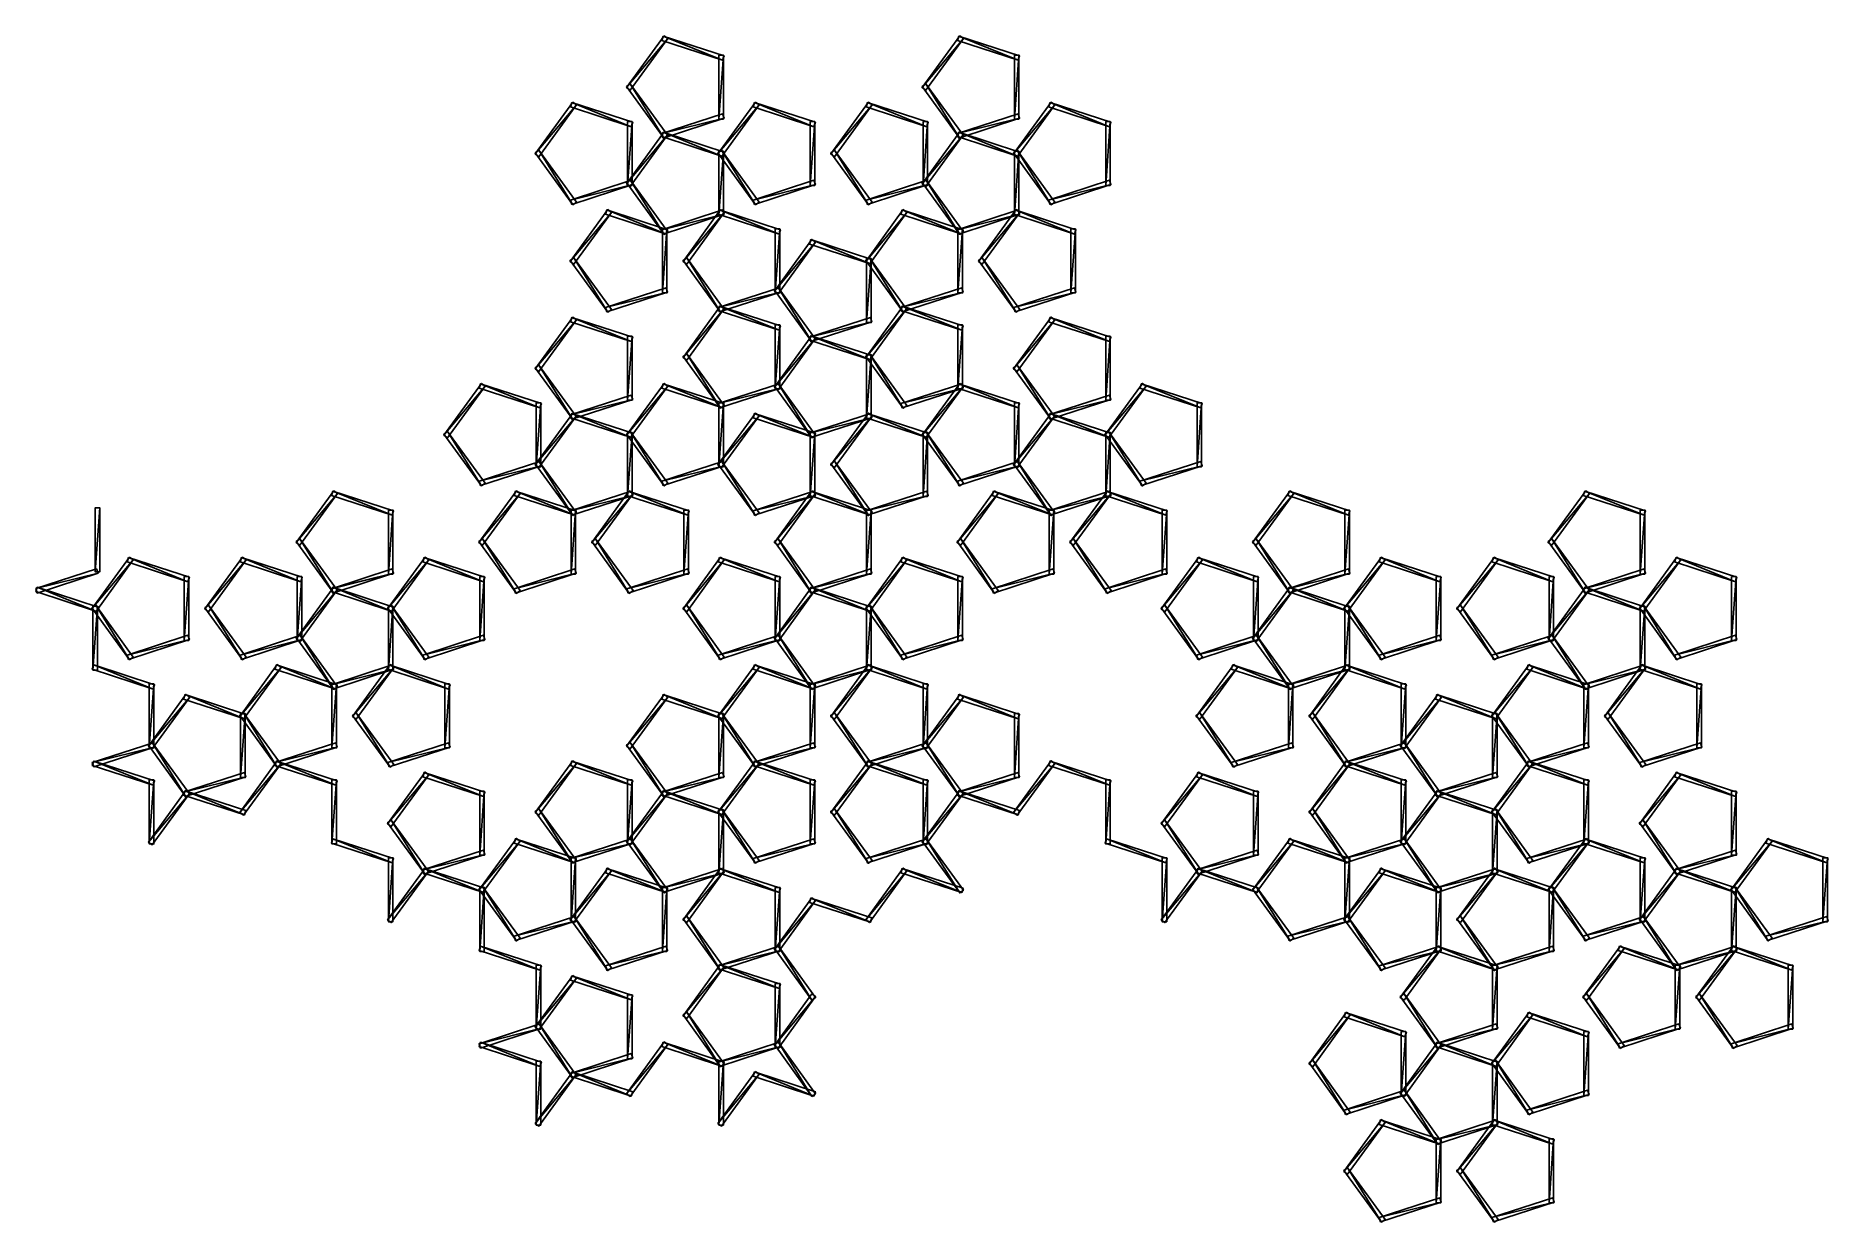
# Model space of a CAD drawing. Header units: metres. Extents: x 147 to 538, y 25 to 284.
import ezdxf

# ---------------------------------------------------------------- set-up
doc = ezdxf.new("R2010")
doc.units = ezdxf.units.M

msp = doc.modelspace()

# ---------------------------------------------------------------- linework, layer by layer
for points in [[(285.06683, 283.4294), (276.05234, 272.7233), (284.2578, 284.0172), (284.2579, 284.0173, 0.0001)], [(276.05234, 272.7233), (276.86136, 272.13553), (285.06683, 283.4294), (285.06693, 283.4295, 0.0001)], [(284.04742, 283.94882), (283.7384, 282.99777), (297.01517, 278.6839), (297.01526, 278.684, 0.0001)], [(297.01517, 278.6839), (284.04742, 283.94882), (297.3242, 279.63495), (297.32428, 279.63504, 0.0001)], [(349.6051, 283.42944), (340.5906, 272.72333), (348.79608, 284.0172), (348.79617, 284.0173, 0.0001)], [(340.5906, 272.72333), (341.39963, 272.13556), (349.6051, 283.42944), (349.6052, 283.42953, 0.0001)], [(348.5857, 283.94885), (348.27667, 282.9978), (361.55344, 278.68393), (361.55353, 278.68402, 0.0001)], [(361.55344, 278.68393), (348.5857, 283.94885), (361.86246, 279.63498), (361.86255, 279.63507, 0.0001)], [(297.19415, 279.81393), (296.19415, 279.81393), (296.19415, 265.8539), (296.19424, 265.854, 0.0001)], [(296.19415, 265.8539), (297.19415, 279.81393), (297.19415, 265.8539), (297.19424, 265.854, 0.0001)], [(361.73242, 279.81396), (360.73242, 279.81396), (360.73242, 265.85394), (360.7325, 265.85403, 0.0001)], [(360.73242, 265.85394), (361.73242, 279.81396), (361.73242, 265.85394), (361.7325, 265.85403, 0.0001)], [(276.86136, 273.53235), (284.2578, 261.65067), (276.05234, 272.94455), (276.05243, 272.94464, 0.0001)], [(284.2578, 261.65067), (285.06683, 262.23843), (276.86136, 273.53235), (276.86145, 273.53244, 0.0001)], [(341.39963, 273.53235), (348.79608, 261.6507), (340.5906, 272.94458), (340.5907, 272.94467, 0.0001)], [(348.79608, 261.6507), (349.6051, 262.23846), (341.39963, 273.53235), (341.39972, 273.53244, 0.0001)], [(265.1234, 268.93967), (256.10892, 258.23355), (264.3144, 269.52747), (264.31448, 269.52756, 0.0001)], [(256.10892, 258.23355), (256.91794, 257.64578), (265.1234, 268.93967), (265.1235, 268.93976, 0.0001)], [(264.104, 269.45908), (263.79498, 268.50803), (277.07175, 264.19415), (277.07184, 264.19424, 0.0001)], [(277.07175, 264.19415), (264.104, 269.45908), (277.38077, 265.1452), (277.38086, 265.1453, 0.0001)], [(297.3242, 266.0329), (297.01517, 266.98395), (283.7384, 262.67007), (283.7385, 262.67017, 0.0001)], [(305.01025, 268.9397), (295.99576, 258.23358), (304.20123, 269.52747), (304.20132, 269.52756, 0.0001)], [(295.99576, 258.23358), (296.80478, 257.6458), (305.01025, 268.9397), (305.01035, 268.9398, 0.0001)], [(303.99084, 269.4591), (303.68182, 268.50806), (316.9586, 264.19418), (316.95868, 264.19427, 0.0001)], [(316.9586, 264.19418), (303.99084, 269.4591), (317.2676, 265.14523), (317.2677, 265.14532, 0.0001)], [(329.66168, 268.9397), (320.6472, 258.23358), (328.85266, 269.52747), (328.85275, 269.52756, 0.0001)], [(320.6472, 258.23358), (321.4562, 257.6458), (329.66168, 268.9397), (329.66177, 268.9398, 0.0001)], [(328.64227, 269.4591), (328.33325, 268.50806), (341.61002, 264.19418), (341.6101, 264.19427, 0.0001)], [(341.61002, 264.19418), (328.64227, 269.4591), (341.91904, 265.14523), (341.91913, 265.14532, 0.0001)], [(361.86246, 266.03293), (361.55344, 266.98398), (348.27667, 262.6701), (348.27676, 262.6702, 0.0001)], [(369.54852, 268.93973), (360.53403, 258.2336), (368.7395, 269.52753), (368.7396, 269.52762, 0.0001)], [(360.53403, 258.2336), (361.34305, 257.64584), (369.54852, 268.93973), (369.5486, 268.93982, 0.0001)], [(368.5291, 269.45914), (368.2201, 268.5081), (381.49686, 264.1942), (381.49695, 264.1943, 0.0001)], [(381.49686, 264.1942), (368.5291, 269.45914), (381.80588, 265.14526), (381.80597, 265.14536, 0.0001)], [(285.06683, 262.45966), (276.05234, 251.75357), (284.2578, 263.04745), (284.2579, 263.04755, 0.0001)], [(276.05234, 251.75357), (276.86136, 251.16579), (285.06683, 262.45966), (285.06693, 262.45975, 0.0001)], [(277.25073, 265.3242), (276.25073, 265.3242), (276.25073, 251.36418), (276.25082, 251.36429, 0.0001)], [(276.25073, 251.36418), (277.25073, 265.3242), (277.25073, 251.36418), (277.25082, 251.36429, 0.0001)], [(283.7384, 262.67007), (297.3242, 266.0329), (284.04742, 261.71902), (284.04752, 261.71912, 0.0001)], [(284.04742, 262.9791), (283.7384, 262.02805), (297.01517, 257.71417), (297.01526, 257.71426, 0.0001)], [(297.01517, 257.71417), (284.04742, 262.9791), (297.3242, 258.66522), (297.32428, 258.6653, 0.0001)], [(317.13757, 265.32422), (316.13757, 265.32422), (316.13757, 251.36421), (316.13766, 251.36432, 0.0001)], [(316.13757, 251.36421), (317.13757, 265.32422), (317.13757, 251.36421), (317.13766, 251.36432, 0.0001)], [(349.6051, 262.4597), (340.5906, 251.7536), (348.79608, 263.0475), (348.79617, 263.04758, 0.0001)], [(340.5906, 251.7536), (341.39963, 251.16582), (349.6051, 262.4597), (349.6052, 262.45978, 0.0001)], [(341.789, 265.32422), (340.789, 265.32422), (340.789, 251.36421), (340.7891, 251.36432, 0.0001)], [(340.789, 251.36421), (341.789, 265.32422), (341.789, 251.36421), (341.7891, 251.36432, 0.0001)], [(348.27667, 262.6701), (361.86246, 266.03293), (348.5857, 261.71906), (348.5858, 261.71915, 0.0001)], [(348.5857, 262.97913), (348.27667, 262.02808), (361.55344, 257.7142), (361.55353, 257.7143, 0.0001)], [(361.55344, 257.7142), (348.5857, 262.97913), (361.86246, 258.66525), (361.86255, 258.66534, 0.0001)], [(381.67584, 265.32425), (380.67584, 265.32425), (380.67584, 251.36424), (380.67593, 251.36435, 0.0001)], [(380.67584, 251.36424), (381.67584, 265.32425), (381.67584, 251.36424), (381.67593, 251.36435, 0.0001)], [(256.91794, 259.04257), (264.3144, 247.1609), (256.10892, 258.45477), (256.109, 258.45486, 0.0001)], [(264.3144, 247.1609), (265.1234, 247.74869), (256.91794, 259.04257), (256.91803, 259.04266, 0.0001)], [(296.80478, 259.0426), (304.20123, 247.16095), (295.99576, 258.45483), (295.99585, 258.45493, 0.0001)], [(297.19415, 258.8442), (296.19415, 258.8442), (296.19415, 244.8842), (296.19424, 244.88431, 0.0001)], [(296.19415, 244.8842), (297.19415, 258.8442), (297.19415, 244.8842), (297.19424, 244.88431, 0.0001)], [(304.20123, 247.16095), (305.01025, 247.74873), (296.80478, 259.0426), (296.80487, 259.0427, 0.0001)], [(321.4562, 259.0426), (328.85266, 247.16093), (320.6472, 258.4548), (320.64728, 258.4549, 0.0001)], [(328.85266, 247.16093), (329.66168, 247.74872), (321.4562, 259.0426), (321.4563, 259.0427, 0.0001)], [(361.34305, 259.04266), (368.7395, 247.16098), (360.53403, 258.45486), (360.53412, 258.45496, 0.0001)], [(361.73242, 258.84424), (360.73242, 258.84424), (360.73242, 244.88423), (360.7325, 244.88434, 0.0001)], [(360.73242, 244.88423), (361.73242, 258.84424), (361.73242, 244.88423), (361.7325, 244.88434, 0.0001)], [(368.7395, 247.16098), (369.54852, 247.74876), (361.34305, 259.04266), (361.34314, 259.04276, 0.0001)], [(277.38077, 251.54315), (277.07175, 252.4942), (263.79498, 248.18033), (263.79507, 248.18044, 0.0001)], [(263.79498, 248.18033), (277.38077, 251.54315), (264.104, 247.22926), (264.1041, 247.22937, 0.0001)], [(276.86136, 252.56256), (284.2578, 240.6809), (276.05234, 251.97478), (276.05243, 251.97488, 0.0001)], [(284.2578, 240.6809), (285.06683, 241.26868), (276.86136, 252.56256), (276.86145, 252.56267, 0.0001)], [(317.2676, 251.5432), (316.9586, 252.49425), (303.68182, 248.18037), (303.68192, 248.18048, 0.0001)], [(303.68182, 248.18037), (317.2676, 251.5432), (303.99084, 247.22931), (303.99094, 247.22942, 0.0001)], [(341.91904, 251.54318), (341.61002, 252.49423), (328.33325, 248.18036), (328.33334, 248.18047, 0.0001)], [(328.33325, 248.18036), (341.91904, 251.54318), (328.64227, 247.2293), (328.64236, 247.2294, 0.0001)], [(341.39963, 252.56259), (348.79608, 240.68092), (340.5906, 251.97481), (340.5907, 251.97491, 0.0001)], [(348.79608, 240.68092), (349.6051, 241.2687), (341.39963, 252.56259), (341.39972, 252.5627, 0.0001)], [(381.80588, 251.54323), (381.49686, 252.49428), (368.2201, 248.1804), (368.22018, 248.18051, 0.0001)], [(368.2201, 248.1804), (381.80588, 251.54323), (368.5291, 247.22934), (368.5292, 247.22945, 0.0001)], [(272.74112, 245.49478), (263.72662, 234.78868), (271.9321, 246.08257), (271.9322, 246.08267, 0.0001)], [(263.72662, 234.78868), (264.53564, 234.2009), (272.74112, 245.49478), (272.7412, 245.49489, 0.0001)], [(271.7217, 246.01419), (271.4127, 245.06314), (284.68945, 240.74925), (284.68954, 240.74936, 0.0001)], [(284.68945, 240.74925), (271.7217, 246.01419), (284.99847, 241.70032), (284.99857, 241.70042, 0.0001)], [(297.3242, 245.06314), (297.01517, 246.01419), (283.7384, 241.70032), (283.7385, 241.70042, 0.0001)], [(283.7384, 241.70032), (297.3242, 245.06314), (284.04742, 240.74925), (284.04752, 240.74936, 0.0001)], [(297.39255, 245.49478), (288.37805, 234.78868), (296.58353, 246.08257), (296.58362, 246.08267, 0.0001)], [(288.37805, 234.78868), (289.18707, 234.2009), (297.39255, 245.49478), (297.39264, 245.49489, 0.0001)], [(296.37314, 246.01424), (296.06412, 245.06319), (309.34088, 240.7493), (309.34097, 240.7494, 0.0001)], [(309.34088, 240.7493), (296.37314, 246.01424), (309.6499, 241.70036), (309.65, 241.70047, 0.0001)], [(337.2794, 245.4948), (328.2649, 234.7887), (336.47037, 246.08258), (336.47046, 246.08269, 0.0001)], [(328.2649, 234.7887), (329.0739, 234.20091), (337.2794, 245.4948), (337.27948, 245.4949, 0.0001)], [(336.25998, 246.01422), (335.95096, 245.06317), (349.22772, 240.74928), (349.2278, 240.74939, 0.0001)], [(349.22772, 240.74928), (336.25998, 246.01422), (349.53674, 241.70035), (349.53683, 241.70045, 0.0001)], [(361.86246, 245.0632), (361.55344, 246.01425), (348.27667, 241.70038), (348.27676, 241.70049, 0.0001)], [(348.27667, 241.70038), (361.86246, 245.0632), (348.5857, 240.74931), (348.5858, 240.74942, 0.0001)], [(361.93082, 245.49484), (352.91632, 234.78874), (361.1218, 246.08263), (361.1219, 246.08273, 0.0001)], [(352.91632, 234.78874), (353.72534, 234.20096), (361.93082, 245.49484), (361.9309, 245.49495, 0.0001)], [(360.9114, 246.01427), (360.6024, 245.06322), (373.87915, 240.74933), (373.87924, 240.74944, 0.0001)], [(373.87915, 240.74933), (360.9114, 246.01427), (374.18817, 241.7004), (374.18826, 241.7005, 0.0001)], [(284.86844, 241.87929), (283.86844, 241.87929), (283.86844, 227.91928), (283.86853, 227.91939, 0.0001)], [(283.86844, 227.91928), (284.86844, 241.87929), (284.86844, 227.91928), (284.86853, 227.91939, 0.0001)], [(317.33597, 239.0148), (308.32147, 228.3087), (316.52695, 239.60258), (316.52704, 239.60269, 0.0001)], [(308.32147, 228.3087), (309.1305, 227.72092), (317.33597, 239.0148), (317.33606, 239.01491, 0.0001)], [(309.51987, 241.87933), (308.51987, 241.87933), (308.51987, 227.91933), (308.51996, 227.91943, 0.0001)], [(308.51987, 227.91933), (309.51987, 241.87933), (309.51987, 227.91933), (309.51996, 227.91943, 0.0001)], [(316.31656, 239.53421), (316.00754, 238.58316), (329.2843, 234.26927), (329.2844, 234.26938, 0.0001)], [(329.2843, 234.26927), (316.31656, 239.53421), (329.59332, 235.22034), (329.5934, 235.22044, 0.0001)], [(349.4067, 241.87935), (348.4067, 241.87935), (348.4067, 227.91934), (348.4068, 227.91945, 0.0001)], [(348.4067, 227.91934), (349.4067, 241.87935), (349.4067, 227.91934), (349.4068, 227.91945, 0.0001)], [(374.05814, 241.87936), (373.05814, 241.87936), (373.05814, 227.91936), (373.05823, 227.91946, 0.0001)], [(373.05814, 227.91936), (374.05814, 241.87936), (374.05814, 227.91936), (374.05823, 227.91946, 0.0001)], [(264.53564, 235.59769), (271.9321, 223.71602), (263.72662, 235.0099), (263.7267, 235.01001, 0.0001)], [(271.9321, 223.71602), (272.74112, 224.3038), (264.53564, 235.59769), (264.53574, 235.5978, 0.0001)], [(289.18707, 235.5977), (296.58353, 223.71603), (288.37805, 235.00992), (288.37814, 235.01003, 0.0001)], [(296.58353, 223.71603), (297.39255, 224.30382), (289.18707, 235.5977), (289.18716, 235.59781, 0.0001)], [(329.0739, 235.59775), (336.47037, 223.71608), (328.2649, 235.00996), (328.26498, 235.01007, 0.0001)], [(329.4633, 235.39935), (328.4633, 235.39935), (328.4633, 221.43935), (328.46338, 221.43945, 0.0001)], [(328.4633, 221.43935), (329.4633, 235.39935), (329.4633, 221.43935), (329.46338, 221.43945, 0.0001)], [(336.47037, 223.71608), (337.2794, 224.30386), (329.0739, 235.59775), (329.074, 235.59785, 0.0001)], [(353.72534, 235.59776), (361.1218, 223.7161), (352.91632, 235.00998), (352.9164, 235.01009, 0.0001)], [(361.1218, 223.7161), (361.93082, 224.30388), (353.72534, 235.59776), (353.72543, 235.59787, 0.0001)], [(284.99847, 228.09827), (284.68945, 229.04932), (271.4127, 224.73544), (271.41278, 224.73555, 0.0001)], [(271.4127, 224.73544), (284.99847, 228.09827), (271.7217, 223.78438), (271.7218, 223.78448, 0.0001)], [(309.6499, 228.09831), (309.34088, 229.04936), (296.06412, 224.73549), (296.0642, 224.7356, 0.0001)], [(296.06412, 224.73549), (309.6499, 228.09831), (296.37314, 223.78442), (296.37323, 223.78453, 0.0001)], [(309.1305, 229.11772), (316.52695, 217.23605), (308.32147, 228.52994), (308.32156, 228.53004, 0.0001)], [(316.52695, 217.23605), (317.33597, 217.82384), (309.1305, 229.11772), (309.13058, 229.11783, 0.0001)], [(349.53674, 228.09833), (349.22772, 229.04938), (335.95096, 224.7355), (335.95105, 224.73561, 0.0001)], [(335.95096, 224.7355), (349.53674, 228.09833), (336.25998, 223.78444), (336.26007, 223.78455, 0.0001)], [(374.18817, 228.09834), (373.87915, 229.0494), (360.6024, 224.73552), (360.60248, 224.73563, 0.0001)], [(360.6024, 224.73552), (374.18817, 228.09834), (360.9114, 223.78445), (360.9115, 223.78456, 0.0001)], [(297.39255, 224.52505), (288.37805, 213.81895), (296.58353, 225.11284), (296.58362, 225.11295, 0.0001)], [(288.37805, 213.81895), (289.18707, 213.23117), (297.39255, 224.52505), (297.39264, 224.52516, 0.0001)], [(296.37314, 225.0445), (296.06412, 224.09344), (309.34088, 219.77956), (309.34097, 219.77966, 0.0001)], [(309.34088, 219.77956), (296.37314, 225.0445), (309.6499, 220.73062), (309.65, 220.73073, 0.0001)], [(337.2794, 224.5251), (328.2649, 213.819), (336.47037, 225.11288), (336.47046, 225.11299, 0.0001)], [(328.2649, 213.819), (329.0739, 213.23122), (337.2794, 224.5251), (337.27948, 224.5252, 0.0001)], [(336.25998, 225.04453), (335.95096, 224.09348), (349.22772, 219.77959), (349.2278, 219.7797, 0.0001)], [(349.22772, 219.77959), (336.25998, 225.04453), (349.53674, 220.73065), (349.53683, 220.73076, 0.0001)], [(265.1234, 222.04993), (256.10892, 211.34383), (264.3144, 222.63771), (264.31448, 222.63782, 0.0001)], [(256.10892, 211.34383), (256.91794, 210.75604), (265.1234, 222.04993), (265.1235, 222.05003, 0.0001)], [(264.104, 222.56934), (263.79498, 221.61829), (277.07175, 217.3044), (277.07184, 217.3045, 0.0001)], [(277.07175, 217.3044), (264.104, 222.56934), (277.38077, 218.25546), (277.38086, 218.25557, 0.0001)], [(309.51987, 220.90959), (308.51987, 220.90959), (308.51987, 206.94958), (308.51996, 206.94969, 0.0001)], [(308.51987, 206.94958), (309.51987, 220.90959), (309.51987, 206.94958), (309.51996, 206.94969, 0.0001)], [(329.59332, 221.61833), (329.2843, 222.56938), (316.00754, 218.25551), (316.00763, 218.25562, 0.0001)], [(316.00754, 218.25551), (329.59332, 221.61833), (316.31656, 217.30444), (316.31665, 217.30455, 0.0001)], [(349.4067, 220.90962), (348.4067, 220.90962), (348.4067, 206.94962), (348.4068, 206.94972, 0.0001)], [(348.4067, 206.94962), (349.4067, 220.90962), (349.4067, 206.94962), (349.4068, 206.94972, 0.0001)], [(369.54852, 222.04996), (360.53403, 211.34386), (368.7395, 222.63774), (368.7396, 222.63785, 0.0001)], [(360.53403, 211.34386), (361.34305, 210.75607), (369.54852, 222.04996), (369.5486, 222.05006, 0.0001)], [(368.5291, 222.56937), (368.2201, 221.61832), (381.49686, 217.30443), (381.49695, 217.30453, 0.0001)], [(381.49686, 217.30443), (368.5291, 222.56937), (381.80588, 218.2555), (381.80597, 218.2556, 0.0001)], [(277.25073, 218.43443), (276.25073, 218.43443), (276.25073, 204.47443), (276.25082, 204.47453, 0.0001)], [(276.25073, 204.47443), (277.25073, 218.43443), (277.25073, 204.47443), (277.25082, 204.47453, 0.0001)], [(317.33597, 218.04507), (308.32147, 207.33897), (316.52695, 218.63286), (316.52704, 218.63297, 0.0001)], [(308.32147, 207.33897), (309.1305, 206.75119), (317.33597, 218.04507), (317.33606, 218.04518, 0.0001)], [(316.31656, 218.56451), (316.00754, 217.61346), (329.2843, 213.29958), (329.2844, 213.29968, 0.0001)], [(329.2843, 213.29958), (316.31656, 218.56451), (329.59332, 214.25064), (329.5934, 214.25075, 0.0001)], [(381.67584, 218.43446), (380.67584, 218.43446), (380.67584, 204.47446), (380.67593, 204.47456, 0.0001)], [(380.67584, 204.47446), (381.67584, 218.43446), (381.67584, 204.47446), (381.67593, 204.47456, 0.0001)], [(256.91794, 212.15285), (264.3144, 200.27118), (256.10892, 211.56506), (256.109, 211.56517, 0.0001)], [(264.3144, 200.27118), (265.1234, 200.85896), (256.91794, 212.15285), (256.91803, 212.15295, 0.0001)], [(289.18707, 214.62796), (296.58353, 202.74629), (288.37805, 214.04018), (288.37814, 214.04028, 0.0001)], [(296.58353, 202.74629), (297.39255, 203.33408), (289.18707, 214.62796), (289.18716, 214.62807, 0.0001)], [(329.0739, 214.62799), (336.47037, 202.74632), (328.2649, 214.0402), (328.26498, 214.04031, 0.0001)], [(329.4633, 214.4296), (328.4633, 214.4296), (328.4633, 200.46959), (328.46338, 200.4697, 0.0001)], [(328.4633, 200.46959), (329.4633, 214.4296), (329.4633, 200.46959), (329.46338, 200.4697, 0.0001)], [(336.47037, 202.74632), (337.2794, 203.3341), (329.0739, 214.62799), (329.074, 214.6281, 0.0001)], [(361.34305, 212.15288), (368.7395, 200.27121), (360.53403, 211.5651), (360.53412, 211.5652, 0.0001)], [(368.7395, 200.27121), (369.54852, 200.859), (361.34305, 212.15288), (361.34314, 212.15298, 0.0001)], [(245.18001, 207.56021), (236.16551, 196.85411), (244.371, 208.148), (244.37111, 208.1481, 0.0001)], [(236.16551, 196.85411), (236.97452, 196.26633), (245.18001, 207.56021), (245.18011, 207.56032, 0.0001)], [(244.1606, 208.07962), (243.85158, 207.12857), (257.12833, 202.81468), (257.12842, 202.81479, 0.0001)], [(257.12833, 202.81468), (244.1606, 208.07962), (257.43735, 203.76575), (257.43744, 203.76585, 0.0001)], [(285.06683, 207.56018), (276.05234, 196.85408), (284.2578, 208.14796), (284.2579, 208.14807, 0.0001)], [(276.05234, 196.85408), (276.86136, 196.2663), (285.06683, 207.56018), (285.06693, 207.56029, 0.0001)], [(284.04742, 208.07959), (283.7384, 207.12854), (297.01517, 202.81465), (297.01526, 202.81476, 0.0001)], [(297.01517, 202.81465), (284.04742, 208.07959), (297.3242, 203.76572), (297.32428, 203.76582, 0.0001)], [(309.6499, 207.12854), (309.34088, 208.07959), (296.06412, 203.76572), (296.0642, 203.76582, 0.0001)], [(309.1305, 208.14795), (316.52695, 196.26628), (308.32147, 207.56017), (308.32156, 207.56027, 0.0001)], [(316.52695, 196.26628), (317.33597, 196.85406), (309.1305, 208.14795), (309.13058, 208.14806, 0.0001)], [(349.53674, 207.12857), (349.22772, 208.07962), (335.95096, 203.76575), (335.95105, 203.76585, 0.0001)], [(349.6051, 207.56021), (340.5906, 196.85411), (348.79608, 208.148), (348.79617, 208.1481, 0.0001)], [(340.5906, 196.85411), (341.39963, 196.26633), (349.6051, 207.56021), (349.6052, 207.56032, 0.0001)], [(348.5857, 208.07965), (348.27667, 207.1286), (361.55344, 202.81471), (361.55353, 202.81482, 0.0001)], [(361.55344, 202.81471), (348.5857, 208.07965), (361.86246, 203.76578), (361.86255, 203.76588, 0.0001)], [(389.49194, 207.56021), (380.47745, 196.85411), (388.68292, 208.148), (388.683, 208.1481, 0.0001)], [(380.47745, 196.85411), (381.28647, 196.26633), (389.49194, 207.56021), (389.49203, 207.56032, 0.0001)], [(388.47253, 208.07962), (388.1635, 207.12857), (401.44028, 202.81468), (401.44037, 202.81479, 0.0001)], [(401.44028, 202.81468), (388.47253, 208.07962), (401.7493, 203.76575), (401.7494, 203.76585, 0.0001)], [(257.3073, 203.94472), (256.3073, 203.94472), (256.3073, 189.98471), (256.3074, 189.98482, 0.0001)], [(256.3073, 189.98471), (257.3073, 203.94472), (257.3073, 189.98471), (257.3074, 189.98482, 0.0001)], [(277.38077, 204.65341), (277.07175, 205.60446), (263.79498, 201.29059), (263.79507, 201.2907, 0.0001)], [(263.79498, 201.29059), (277.38077, 204.65341), (264.104, 200.33952), (264.1041, 200.33963, 0.0001)], [(296.06412, 203.76572), (309.6499, 207.12854), (296.37314, 202.81465), (296.37323, 202.81476, 0.0001)], [(297.19415, 203.94469), (296.19415, 203.94469), (296.19415, 189.98468), (296.19424, 189.98479, 0.0001)], [(296.19415, 189.98468), (297.19415, 203.94469), (297.19415, 189.98468), (297.19424, 189.98479, 0.0001)], [(335.95096, 203.76575), (349.53674, 207.12857), (336.25998, 202.81468), (336.26007, 202.81479, 0.0001)], [(361.73242, 203.94475), (360.73242, 203.94475), (360.73242, 189.98474), (360.7325, 189.98485, 0.0001)], [(360.73242, 189.98474), (361.73242, 203.94475), (361.73242, 189.98474), (361.7325, 189.98485, 0.0001)], [(381.80588, 204.65344), (381.49686, 205.60449), (368.2201, 201.29062), (368.22018, 201.29073, 0.0001)], [(368.2201, 201.29062), (381.80588, 204.65344), (368.5291, 200.33955), (368.5292, 200.33966, 0.0001)], [(401.61926, 203.94472), (400.61926, 203.94472), (400.61926, 189.98471), (400.61935, 189.98482, 0.0001)], [(400.61926, 189.98471), (401.61926, 203.94472), (401.61926, 189.98471), (401.61935, 189.98482, 0.0001)], [(265.1234, 201.0802), (256.10892, 190.3741), (264.3144, 201.66798), (264.31448, 201.66809, 0.0001)], [(256.10892, 190.3741), (256.91794, 189.78632), (265.1234, 201.0802), (265.1235, 201.0803, 0.0001)], [(264.104, 201.5996), (263.79498, 200.64854), (277.07175, 196.33466), (277.07184, 196.33476, 0.0001)], [(277.07175, 196.33466), (264.104, 201.5996), (277.38077, 197.28572), (277.38086, 197.28583, 0.0001)], [(305.01025, 201.08017), (295.99576, 190.37407), (304.20123, 201.66795), (304.20132, 201.66806, 0.0001)], [(295.99576, 190.37407), (296.80478, 189.78629), (305.01025, 201.08017), (305.01035, 201.08028, 0.0001)], [(303.99084, 201.59958), (303.68182, 200.64853), (316.9586, 196.33464), (316.95868, 196.33475, 0.0001)], [(316.9586, 196.33464), (303.99084, 201.59958), (317.2676, 197.2857), (317.2677, 197.28581, 0.0001)], [(329.59332, 200.64856), (329.2843, 201.59961), (316.00754, 197.28574), (316.00763, 197.28584, 0.0001)], [(316.00754, 197.28574), (329.59332, 200.64856), (316.31656, 196.33467), (316.31665, 196.33478, 0.0001)], [(329.66168, 201.0802), (320.6472, 190.3741), (328.85266, 201.66798), (328.85275, 201.66809, 0.0001)], [(320.6472, 190.3741), (321.4562, 189.78632), (329.66168, 201.0802), (329.66177, 201.0803, 0.0001)], [(328.64227, 201.59962), (328.33325, 200.64857), (341.61002, 196.33469), (341.6101, 196.3348, 0.0001)], [(341.61002, 196.33469), (328.64227, 201.59962), (341.91904, 197.28575), (341.91913, 197.28586, 0.0001)], [(369.54852, 201.08023), (360.53403, 190.37413), (368.7395, 201.66801), (368.7396, 201.66812, 0.0001)], [(360.53403, 190.37413), (361.34305, 189.78635), (369.54852, 201.08023), (369.5486, 201.08034, 0.0001)], [(368.5291, 201.59962), (368.2201, 200.64857), (381.49686, 196.33469), (381.49695, 196.3348, 0.0001)], [(381.49686, 196.33469), (368.5291, 201.59962), (381.80588, 197.28575), (381.80597, 197.28586, 0.0001)], [(236.97452, 197.66312), (244.371, 185.78145), (236.16551, 197.07533), (236.16562, 197.07544, 0.0001)], [(244.371, 185.78145), (245.18001, 186.36923), (236.97452, 197.66312), (236.97462, 197.66322, 0.0001)], [(276.86136, 197.66312), (284.2578, 185.78145), (276.05234, 197.07533), (276.05243, 197.07544, 0.0001)], [(277.25073, 197.46472), (276.25073, 197.46472), (276.25073, 183.50471), (276.25082, 183.50482, 0.0001)], [(276.25073, 183.50471), (277.25073, 197.46472), (277.25073, 183.50471), (277.25082, 183.50482, 0.0001)], [(284.2578, 185.78145), (285.06683, 186.36923), (276.86136, 197.66312), (276.86145, 197.66322, 0.0001)], [(317.13757, 197.4647), (316.13757, 197.4647), (316.13757, 183.5047), (316.13766, 183.5048, 0.0001)], [(316.13757, 183.5047), (317.13757, 197.4647), (317.13757, 183.5047), (317.13766, 183.5048, 0.0001)], [(341.39963, 197.66312), (348.79608, 185.78145), (340.5906, 197.07533), (340.5907, 197.07544, 0.0001)], [(341.789, 197.46472), (340.789, 197.46472), (340.789, 183.50471), (340.7891, 183.50482, 0.0001)], [(340.789, 183.50471), (341.789, 197.46472), (341.789, 183.50471), (341.7891, 183.50482, 0.0001)], [(348.79608, 185.78145), (349.6051, 186.36923), (341.39963, 197.66312), (341.39972, 197.66322, 0.0001)], [(381.28647, 197.66312), (388.68292, 185.78145), (380.47745, 197.07533), (380.47754, 197.07544, 0.0001)], [(381.67584, 197.46472), (380.67584, 197.46472), (380.67584, 183.50471), (380.67593, 183.50482, 0.0001)], [(380.67584, 183.50471), (381.67584, 197.46472), (381.67584, 183.50471), (381.67593, 183.50482, 0.0001)], [(388.68292, 185.78145), (389.49194, 186.36923), (381.28647, 197.66312), (381.28656, 197.66322, 0.0001)], [(257.43735, 190.1637), (257.12833, 191.11475), (243.85156, 186.80087), (243.85167, 186.80098, 0.0001)], [(243.85156, 186.80087), (257.43735, 190.1637), (244.16058, 185.84981), (244.16069, 185.84991, 0.0001)], [(256.91794, 191.1831), (264.3144, 179.30144), (256.10892, 190.59532), (256.109, 190.59543, 0.0001)], [(264.3144, 179.30144), (265.1234, 179.88922), (256.91794, 191.1831), (256.91803, 191.18321, 0.0001)], [(297.3242, 190.1637), (297.01517, 191.11475), (283.7384, 186.80087), (283.7385, 186.80098, 0.0001)], [(283.7384, 186.80087), (297.3242, 190.1637), (284.04742, 185.84981), (284.04752, 185.84991, 0.0001)], [(296.80478, 191.1831), (304.20123, 179.30144), (295.99576, 190.59532), (295.99585, 190.59543, 0.0001)], [(304.20123, 179.30144), (305.01025, 179.88922), (296.80478, 191.1831), (296.80487, 191.18321, 0.0001)], [(321.4562, 191.1831), (328.85266, 179.30144), (320.6472, 190.59532), (320.64728, 190.59543, 0.0001)], [(328.85266, 179.30144), (329.66168, 179.88922), (321.4562, 191.1831), (321.4563, 191.18321, 0.0001)], [(361.86246, 190.1637), (361.55344, 191.11475), (348.27667, 186.80087), (348.27676, 186.80098, 0.0001)], [(348.27667, 186.80087), (361.86246, 190.1637), (348.5857, 185.84981), (348.5858, 185.84991, 0.0001)], [(361.34305, 191.1831), (368.7395, 179.30144), (360.53403, 190.59532), (360.53412, 190.59543, 0.0001)], [(368.7395, 179.30144), (369.54852, 179.88922), (361.34305, 191.1831), (361.34314, 191.18321, 0.0001)], [(401.7493, 190.1637), (401.44028, 191.11475), (388.1635, 186.80087), (388.1636, 186.80098, 0.0001)], [(388.1635, 186.80087), (401.7493, 190.1637), (388.47253, 185.84981), (388.47263, 185.84991, 0.0001)], [(212.9109, 184.11542), (203.89641, 173.40932), (212.10188, 184.7032), (212.10199, 184.70331, 0.0001)], [(203.89641, 173.40932), (204.70541, 172.82153), (212.9109, 184.11542), (212.91101, 184.11552, 0.0001)], [(211.8915, 184.63483), (211.58247, 183.68378), (224.85924, 179.36989), (224.85934, 179.37, 0.0001)], [(224.85924, 179.36989), (211.8915, 184.63483), (225.16824, 180.32095), (225.16835, 180.32106, 0.0001)], [(252.79771, 184.11533), (243.78322, 173.40923), (251.98871, 184.70311), (251.98882, 184.70322, 0.0001)], [(243.78322, 173.40923), (244.59222, 172.82144), (252.79771, 184.11533), (252.79782, 184.11543, 0.0001)], [(251.7783, 184.63474), (251.46928, 183.68369), (264.74603, 179.3698), (264.74612, 179.3699, 0.0001)], [(264.74603, 179.3698), (251.7783, 184.63474), (265.05505, 180.32086), (265.05515, 180.32097, 0.0001)], [(277.38077, 183.68369), (277.07175, 184.63474), (263.79498, 180.32086), (263.79507, 180.32097, 0.0001)], [(277.44913, 184.11533), (268.43463, 173.40923), (276.6401, 184.70311), (276.6402, 184.70322, 0.0001)], [(268.43463, 173.40923), (269.24365, 172.82144), (277.44913, 184.11533), (277.44922, 184.11543, 0.0001)], [(276.42972, 184.63475), (276.1207, 183.6837), (289.39746, 179.36981), (289.39755, 179.36992, 0.0001)], [(289.39746, 179.36981), (276.42972, 184.63475), (289.70648, 180.32088), (289.70657, 180.32098, 0.0001)], [(317.2676, 183.68369), (316.9586, 184.63474), (303.68182, 180.32086), (303.68192, 180.32097, 0.0001)], [(317.33597, 184.11533), (308.32147, 173.40923), (316.52695, 184.70311), (316.52704, 184.70322, 0.0001)], [(308.32147, 173.40923), (309.1305, 172.82144), (317.33597, 184.11533), (317.33606, 184.11543, 0.0001)], [(316.31656, 184.63474), (316.00754, 183.68369), (329.2843, 179.3698), (329.2844, 179.3699, 0.0001)], [(329.2843, 179.3698), (316.31656, 184.63474), (329.59332, 180.32086), (329.5934, 180.32097, 0.0001)], [(341.91904, 183.6837), (341.61002, 184.63475), (328.33325, 180.32088), (328.33334, 180.32098, 0.0001)], [(357.2228, 184.11533), (348.2083, 173.40923), (356.4138, 184.70311), (356.41388, 184.70322, 0.0001)], [(348.2083, 173.40923), (349.01733, 172.82144), (357.2228, 184.11533), (357.2229, 184.11543, 0.0001)], [(356.2034, 184.63474), (355.89438, 183.68369), (369.17114, 179.3698), (369.17123, 179.3699, 0.0001)], [(369.17114, 179.3698), (356.2034, 184.63474), (369.48016, 180.32086), (369.48026, 180.32097, 0.0001)], [(381.80588, 183.68369), (381.49686, 184.63474), (368.2201, 180.32086), (368.22018, 180.32097, 0.0001)], [(381.87424, 184.11533), (372.85974, 173.40923), (381.06522, 184.70311), (381.0653, 184.70322, 0.0001)], [(372.85974, 173.40923), (373.66876, 172.82144), (381.87424, 184.11533), (381.87433, 184.11543, 0.0001)], [(380.85483, 184.63475), (380.5458, 183.6837), (393.82257, 179.36981), (393.82266, 179.36992, 0.0001)], [(393.82257, 179.36981), (380.85483, 184.63475), (394.1316, 180.32088), (394.13168, 180.32098, 0.0001)], [(421.76108, 184.1153), (412.74658, 173.4092), (420.95206, 184.70308), (420.95215, 184.70319, 0.0001)], [(412.74658, 173.4092), (413.5556, 172.82141), (421.76108, 184.1153), (421.76117, 184.1154, 0.0001)], [(420.74167, 184.6347), (420.43265, 183.68365), (433.7094, 179.36977), (433.7095, 179.36987, 0.0001)], [(433.7094, 179.36977), (420.74167, 184.6347), (434.01843, 180.32083), (434.01852, 180.32094, 0.0001)], [(486.29935, 184.11526), (477.28485, 173.40916), (485.49033, 184.70305), (485.49042, 184.70316, 0.0001)], [(477.28485, 173.40916), (478.09387, 172.82138), (486.29935, 184.11526), (486.29944, 184.11537, 0.0001)], [(485.27994, 184.63467), (484.97092, 183.68362), (498.24768, 179.36974), (498.24777, 179.36984, 0.0001)], [(498.24768, 179.36974), (485.27994, 184.63467), (498.5567, 180.3208), (498.5568, 180.3209, 0.0001)], [(161, 181), (160, 181), (160, 167), (160.0001, 167.0001, 0.0001)], [(160, 167), (161, 181), (161, 167), (161.0001, 167.0001, 0.0001)], [(225.03821, 180.49992), (224.03821, 180.49992), (224.03821, 166.53992), (224.03831, 166.54002, 0.0001)], [(224.03821, 166.53992), (225.03821, 180.49992), (225.03821, 166.53992), (225.03831, 166.54002, 0.0001)], [(263.79498, 180.32086), (277.38077, 183.68369), (264.104, 179.3698), (264.1041, 179.3699, 0.0001)], [(264.92502, 180.49983), (263.92502, 180.49983), (263.92502, 166.53983), (263.9251, 166.53993, 0.0001)], [(263.92502, 166.53983), (264.92502, 180.49983), (264.92502, 166.53983), (264.9251, 166.53993, 0.0001)], [(289.57645, 180.49985), (288.57645, 180.49985), (288.57645, 166.53984), (288.57654, 166.53995, 0.0001)], [(288.57645, 166.53984), (289.57645, 180.49985), (289.57645, 166.53984), (289.57654, 166.53995, 0.0001)], [(303.68182, 180.32086), (317.2676, 183.68369), (303.99084, 179.3698), (303.99094, 179.3699, 0.0001)], [(328.33325, 180.32088), (341.91904, 183.6837), (328.64227, 179.36981), (328.64236, 179.36992, 0.0001)], [(329.4633, 180.49985), (328.4633, 180.49985), (328.4633, 166.53984), (328.46338, 166.53995, 0.0001)], [(328.4633, 166.53984), (329.4633, 180.49985), (329.4633, 166.53984), (329.46338, 166.53995, 0.0001)], [(368.2201, 180.32086), (381.80588, 183.68369), (368.5291, 179.3698), (368.5292, 179.3699, 0.0001)], [(369.35013, 180.49983), (368.35013, 180.49983), (368.35013, 166.53983), (368.35022, 166.53993, 0.0001)], [(368.35013, 166.53983), (369.35013, 180.49983), (369.35013, 166.53983), (369.35022, 166.53993, 0.0001)], [(394.00156, 180.49985), (393.00156, 180.49985), (393.00156, 166.53984), (393.00165, 166.53995, 0.0001)], [(393.00156, 166.53984), (394.00156, 180.49985), (394.00156, 166.53984), (394.00165, 166.53995, 0.0001)], [(433.8884, 180.4998), (432.8884, 180.4998), (432.8884, 166.5398), (432.8885, 166.5399, 0.0001)], [(432.8884, 166.5398), (433.8884, 180.4998), (433.8884, 166.5398), (433.8885, 166.5399, 0.0001)], [(498.42667, 180.49977), (497.42667, 180.49977), (497.42667, 166.53976), (497.42676, 166.53987, 0.0001)], [(497.42667, 166.53976), (498.42667, 180.49977), (498.42667, 166.53976), (498.42676, 166.53987, 0.0001)], [(204.70541, 174.21834), (212.1019, 162.33667), (203.89641, 173.63055), (203.89651, 173.63066, 0.0001)], [(212.1019, 162.33667), (212.9109, 162.92445), (204.70541, 174.21834), (204.70552, 174.21844, 0.0001)], [(244.59222, 174.21823), (251.98871, 162.33656), (243.78322, 173.63045), (243.78333, 173.63055, 0.0001)], [(251.98871, 162.33656), (252.79771, 162.92435), (244.59222, 174.21823), (244.59233, 174.21834, 0.0001)], [(269.24365, 174.21825), (276.6401, 162.33658), (268.43463, 173.63046), (268.43472, 173.63057, 0.0001)], [(276.6401, 162.33658), (277.44913, 162.92436), (269.24365, 174.21825), (269.24374, 174.21835, 0.0001)], [(309.1305, 174.21825), (316.52695, 162.33658), (308.32147, 173.63046), (308.32156, 173.63057, 0.0001)], [(316.52695, 162.33658), (317.33597, 162.92436), (309.1305, 174.21825), (309.13058, 174.21835, 0.0001)], [(349.01733, 174.21823), (356.4138, 162.33656), (348.2083, 173.63045), (348.2084, 173.63055, 0.0001)], [(356.4138, 162.33656), (357.2228, 162.92435), (349.01733, 174.21823), (349.01743, 174.21834, 0.0001)], [(373.66876, 174.21825), (381.06522, 162.33658), (372.85974, 173.63046), (372.85983, 173.63057, 0.0001)], [(381.06522, 162.33658), (381.87424, 162.92436), (373.66876, 174.21825), (373.66885, 174.21835, 0.0001)], [(413.5556, 174.21822), (420.95206, 162.33655), (412.74658, 173.63043), (412.74667, 173.63054, 0.0001)], [(420.95206, 162.33655), (421.76108, 162.92433), (413.5556, 174.21822), (413.5557, 174.21832, 0.0001)], [(478.09387, 174.21819), (485.49033, 162.33652), (477.28485, 173.6304), (477.28494, 173.63051, 0.0001)], [(485.49033, 162.33652), (486.29935, 162.9243), (478.09387, 174.21819), (478.09396, 174.21829, 0.0001)], [(168.3161, 169.62573), (159.3016, 158.91965), (167.50708, 170.21352), (167.50719, 170.21362, 0.0001)], [(159.3016, 158.91965), (160.11061, 158.33186), (168.3161, 169.62573), (168.31621, 169.62584, 0.0001)], [(167.29668, 170.14516), (166.98766, 169.1941), (180.2644, 164.88022), (180.26451, 164.88033, 0.0001)], [(180.2644, 164.88022), (167.29668, 170.14516), (180.57343, 165.83128), (180.57353, 165.83139, 0.0001)], [(192.9675, 169.6257), (183.953, 158.9196), (192.15848, 170.21349), (192.15858, 170.2136, 0.0001)], [(183.953, 158.9196), (184.76201, 158.33182), (192.9675, 169.6257), (192.9676, 169.62581, 0.0001)], [(191.94809, 170.14511), (191.63907, 169.19406), (204.91583, 164.88017), (204.91594, 164.88028, 0.0001)], [(204.91583, 164.88017), (191.94809, 170.14511), (205.22484, 165.83124), (205.22495, 165.83134, 0.0001)], [(232.85431, 169.62567), (223.83981, 158.91957), (232.04529, 170.21346), (232.0454, 170.21356, 0.0001)], [(223.83981, 158.91957), (224.64882, 158.33179), (232.85431, 169.62567), (232.85442, 169.62578, 0.0001)], [(231.8349, 170.14508), (231.52588, 169.19403), (244.80264, 164.88014), (244.80275, 164.88025, 0.0001)], [(244.80264, 164.88014), (231.8349, 170.14508), (245.11165, 165.8312), (245.11176, 165.83131, 0.0001)], [(297.39255, 169.62561), (288.37805, 158.91951), (296.58353, 170.2134), (296.58362, 170.2135, 0.0001)], [(288.37805, 158.91951), (289.18707, 158.33173), (297.39255, 169.62561), (297.39264, 169.62572, 0.0001)], [(296.37314, 170.14502), (296.06412, 169.19397), (309.34088, 164.88008), (309.34097, 164.88019, 0.0001)], [(309.34088, 164.88008), (296.37314, 170.14502), (309.6499, 165.83115), (309.65, 165.83125, 0.0001)], [(337.2794, 169.6256), (328.2649, 158.9195), (336.47037, 170.21338), (336.47046, 170.21349, 0.0001)], [(328.2649, 158.9195), (329.0739, 158.33171), (337.2794, 169.6256), (337.27948, 169.6257, 0.0001)], [(336.25998, 170.14502), (335.95096, 169.19397), (349.22772, 164.88008), (349.2278, 164.88019, 0.0001)], [(349.22772, 164.88008), (336.25998, 170.14502), (349.53674, 165.83115), (349.53683, 165.83125, 0.0001)], [(401.81766, 169.62558), (392.80316, 158.91948), (401.00864, 170.21336), (401.00873, 170.21347, 0.0001)], [(392.80316, 158.91948), (393.61218, 158.3317), (401.81766, 169.62558), (401.81775, 169.62569, 0.0001)], [(400.79825, 170.14499), (400.48923, 169.19394), (413.766, 164.88005), (413.76608, 164.88016, 0.0001)], [(413.766, 164.88005), (400.79825, 170.14499), (414.075, 165.83112), (414.0751, 165.83122, 0.0001)], [(441.7045, 169.62555), (432.69, 158.91945), (440.89548, 170.21333), (440.89557, 170.21344, 0.0001)], [(432.69, 158.91945), (433.49902, 158.33167), (441.7045, 169.62555), (441.7046, 169.62566, 0.0001)], [(440.6851, 170.14496), (440.37607, 169.19391), (453.65283, 164.88002), (453.65292, 164.88013, 0.0001)], [(453.65283, 164.88002), (440.6851, 170.14496), (453.96185, 165.83109), (453.96194, 165.83119, 0.0001)], [(466.35593, 169.62555), (457.34143, 158.91945), (465.5469, 170.21333), (465.547, 170.21344, 0.0001)], [(457.34143, 158.91945), (458.15045, 158.33167), (466.35593, 169.62555), (466.35602, 169.62566, 0.0001)], [(465.33652, 170.14496), (465.0275, 169.19391), (478.30426, 164.88002), (478.30435, 164.88013, 0.0001)], [(478.30426, 164.88002), (465.33652, 170.14496), (478.61328, 165.83109), (478.61337, 165.83119, 0.0001)], [(506.24277, 169.62552), (497.22827, 158.91942), (505.43375, 170.2133), (505.43384, 170.21341, 0.0001)], [(497.22827, 158.91942), (498.0373, 158.33163), (506.24277, 169.62552), (506.24286, 169.62563, 0.0001)], [(505.22336, 170.14493), (504.91434, 169.19388), (518.1911, 164.87999), (518.1912, 164.8801, 0.0001)], [(518.1911, 164.87999), (505.22336, 170.14493), (518.5001, 165.83105), (518.50024, 165.83116, 0.0001)], [(160.63004, 166.71898), (160.32101, 167.67003), (147.04427, 163.35616), (147.04437, 163.35626, 0.0001)], [(147.04427, 163.35616), (160.63004, 166.71898), (147.35329, 162.40509), (147.3534, 162.4052, 0.0001)], [(180.44339, 166.01025), (179.44339, 166.01025), (179.44339, 152.05025), (179.4435, 152.05035, 0.0001)], [(179.44339, 152.05025), (180.44339, 166.01025), (180.44339, 152.05025), (180.4435, 152.05035, 0.0001)], [(205.0948, 166.01021), (204.0948, 166.01021), (204.0948, 152.0502), (204.09491, 152.05031, 0.0001)], [(204.0948, 152.0502), (205.0948, 166.01021), (205.0948, 152.0502), (205.09491, 152.05031, 0.0001)], [(225.16824, 166.7189), (224.85922, 167.66995), (211.58247, 163.35608), (211.58258, 163.35619, 0.0001)], [(211.58247, 163.35608), (225.16824, 166.7189), (211.89148, 162.40501), (211.89159, 162.40512, 0.0001)], [(244.98161, 166.01018), (243.98161, 166.01018), (243.98161, 152.05017), (243.98172, 152.05028, 0.0001)], [(243.98161, 152.05017), (244.98161, 166.01018), (244.98161, 152.05017), (244.98172, 152.05028, 0.0001)], [(265.05505, 166.71881), (264.74603, 167.66986), (251.46927, 163.35599), (251.46938, 163.3561, 0.0001)], [(251.46927, 163.35599), (265.05505, 166.71881), (251.77829, 162.40492), (251.7784, 162.40503, 0.0001)], [(289.70648, 166.71883), (289.39746, 167.66988), (276.1207, 163.356), (276.1208, 163.35611, 0.0001)], [(276.1207, 163.356), (289.70648, 166.71883), (276.42972, 162.40494), (276.4298, 162.40504, 0.0001)], [(309.51987, 166.01012), (308.51987, 166.01012), (308.51987, 152.05011), (308.51996, 152.05022, 0.0001)], [(308.51987, 152.05011), (309.51987, 166.01012), (309.51987, 152.05011), (309.51996, 152.05022, 0.0001)], [(329.59332, 166.71883), (329.2843, 167.66988), (316.00754, 163.356), (316.00763, 163.35611, 0.0001)], [(316.00754, 163.356), (329.59332, 166.71883), (316.31656, 162.40494), (316.31665, 162.40504, 0.0001)], [(349.4067, 166.01012), (348.4067, 166.01012), (348.4067, 152.05011), (348.4068, 152.05022, 0.0001)], [(348.4067, 152.05011), (349.4067, 166.01012), (349.4067, 152.05011), (349.4068, 152.05022, 0.0001)], [(369.48016, 166.71881), (369.17114, 167.66986), (355.89438, 163.35599), (355.89447, 163.3561, 0.0001)], [(355.89438, 163.35599), (369.48016, 166.71881), (356.2034, 162.40492), (356.2035, 162.40503, 0.0001)], [(394.1316, 166.71883), (393.82257, 167.66988), (380.5458, 163.356), (380.5459, 163.35611, 0.0001)], [(380.5458, 163.356), (394.1316, 166.71883), (380.85483, 162.40494), (380.85492, 162.40504, 0.0001)], [(413.94498, 166.01009), (412.94498, 166.01009), (412.94498, 152.05008), (412.94507, 152.05019, 0.0001)], [(412.94498, 152.05008), (413.94498, 166.01009), (413.94498, 152.05008), (413.94507, 152.05019, 0.0001)], [(434.01843, 166.71878), (433.7094, 167.66983), (420.43265, 163.35596), (420.43274, 163.35606, 0.0001)], [(420.43265, 163.35596), (434.01843, 166.71878), (420.74167, 162.40489), (420.74176, 162.405, 0.0001)], [(453.83182, 166.01006), (452.83182, 166.01006), (452.83182, 152.05005), (452.8319, 152.05016, 0.0001)], [(452.83182, 152.05005), (453.83182, 166.01006), (453.83182, 152.05005), (453.8319, 152.05016, 0.0001)], [(478.48325, 166.01006), (477.48325, 166.01006), (477.48325, 152.05005), (477.48334, 152.05016, 0.0001)], [(477.48325, 152.05005), (478.48325, 166.01006), (478.48325, 152.05005), (478.48334, 152.05016, 0.0001)], [(498.5567, 166.71875), (498.24768, 167.6698), (484.97092, 163.35593), (484.971, 163.35603, 0.0001)], [(484.97092, 163.35593), (498.5567, 166.71875), (485.27994, 162.40486), (485.28003, 162.40497, 0.0001)], [(518.37006, 166.01003), (517.37006, 166.01003), (517.37006, 152.05002), (517.3702, 152.05013, 0.0001)], [(517.37006, 152.05002), (518.37006, 166.01003), (518.37006, 152.05002), (518.3702, 152.05013, 0.0001)], [(147.35329, 163.66516), (147.04427, 162.71411), (160.32101, 158.40022), (160.32112, 158.40033, 0.0001)], [(160.32101, 158.40022), (147.35329, 163.66516), (160.63004, 159.35129), (160.63014, 159.3514, 0.0001)], [(212.9109, 163.14569), (203.89641, 152.43959), (212.10188, 163.73347), (212.10199, 163.73358, 0.0001)], [(203.89641, 152.43959), (204.70541, 151.8518), (212.9109, 163.14569), (212.91101, 163.1458, 0.0001)], [(211.8915, 163.66508), (211.58247, 162.71404), (224.85924, 158.40015), (224.85934, 158.40025, 0.0001)], [(224.85924, 158.40015), (211.8915, 163.66508), (225.16824, 159.35121), (225.16835, 159.35132, 0.0001)], [(317.33597, 163.1456), (308.32147, 152.4395), (316.52695, 163.73338), (316.52704, 163.73349, 0.0001)], [(308.32147, 152.4395), (309.1305, 151.85172), (317.33597, 163.1456), (317.33606, 163.1457, 0.0001)], [(316.31656, 163.66501), (316.00754, 162.71396), (329.2843, 158.40007), (329.2844, 158.40018, 0.0001)], [(329.2843, 158.40007), (316.31656, 163.66501), (329.59332, 159.35114), (329.5934, 159.35124, 0.0001)], [(421.76108, 163.14557), (412.74658, 152.43947), (420.95206, 163.73335), (420.95215, 163.73346, 0.0001)], [(412.74658, 152.43947), (413.5556, 151.85168), (421.76108, 163.14557), (421.76117, 163.14568, 0.0001)], [(420.74167, 163.66496), (420.43265, 162.71391), (433.7094, 158.40002), (433.7095, 158.40013, 0.0001)], [(433.7094, 158.40002), (420.74167, 163.66496), (434.01843, 159.35109), (434.01852, 159.3512, 0.0001)], [(486.29935, 163.14554), (477.28485, 152.43944), (485.49033, 163.73332), (485.49042, 163.73343, 0.0001)], [(477.28485, 152.43944), (478.09387, 151.85165), (486.29935, 163.14554), (486.29944, 163.14565, 0.0001)], [(485.27994, 163.66493), (484.97092, 162.71388), (498.24768, 158.4), (498.24777, 158.4001, 0.0001)], [(498.24768, 158.4), (485.27994, 163.66493), (498.5567, 159.35106), (498.5568, 159.35117, 0.0001)], [(160.11061, 159.72864), (167.50708, 147.84698), (159.30159, 159.14085), (159.3017, 159.14096, 0.0001)], [(160.5, 159.53024), (159.5, 159.53024), (159.5, 145.57024), (159.5001, 145.57034, 0.0001)], [(159.5, 145.57024), (160.5, 159.53024), (160.5, 145.57024), (160.5001, 145.57034, 0.0001)], [(167.50708, 147.84698), (168.31609, 148.43477), (160.11061, 159.72864), (160.11072, 159.72874, 0.0001)], [(184.76202, 159.72862), (192.1585, 147.84695), (183.953, 159.14084), (183.95311, 159.14095, 0.0001)], [(192.1585, 147.84695), (192.9675, 148.43474), (184.76202, 159.72862), (184.76213, 159.72873, 0.0001)], [(224.64883, 159.72858), (232.0453, 147.84691), (223.83981, 159.1408), (223.83992, 159.1409, 0.0001)], [(225.03821, 159.53017), (224.03821, 159.53017), (224.03821, 145.57016), (224.03831, 145.57027, 0.0001)], [(224.03821, 145.57016), (225.03821, 159.53017), (225.03821, 145.57016), (225.03831, 145.57027, 0.0001)], [(232.0453, 147.84691), (232.85431, 148.4347), (224.64883, 159.72858), (224.64894, 159.72868, 0.0001)], [(289.18707, 159.72852), (296.58353, 147.84685), (288.37805, 159.14073), (288.37814, 159.14084, 0.0001)], [(296.58353, 147.84685), (297.39255, 148.43463), (289.18707, 159.72852), (289.18716, 159.72862, 0.0001)], [(329.0739, 159.72852), (336.47037, 147.84685), (328.2649, 159.14073), (328.26498, 159.14084, 0.0001)], [(329.4633, 159.53012), (328.4633, 159.53012), (328.4633, 145.57011), (328.46338, 145.57022, 0.0001)], [(328.4633, 145.57011), (329.4633, 159.53012), (329.4633, 145.57011), (329.46338, 145.57022, 0.0001)], [(336.47037, 147.84685), (337.2794, 148.43463), (329.0739, 159.72852), (329.074, 159.72862, 0.0001)], [(393.61218, 159.72849), (401.00864, 147.84682), (392.80316, 159.1407), (392.80325, 159.14081, 0.0001)], [(401.00864, 147.84682), (401.81766, 148.4346), (393.61218, 159.72849), (393.61227, 159.72859, 0.0001)], [(433.49902, 159.72845), (440.89548, 147.84679), (432.69, 159.14067), (432.6901, 159.14078, 0.0001)], [(433.8884, 159.53006), (432.8884, 159.53006), (432.8884, 145.57005), (432.8885, 145.57016, 0.0001)], [(432.8884, 145.57005), (433.8884, 159.53006), (433.8884, 145.57005), (433.8885, 145.57016, 0.0001)], [(440.89548, 147.84679), (441.7045, 148.43457), (433.49902, 159.72845), (433.4991, 159.72856, 0.0001)], [(458.15045, 159.72845), (465.5469, 147.84679), (457.34143, 159.14067), (457.34152, 159.14078, 0.0001)], [(465.5469, 147.84679), (466.35593, 148.43457), (458.15045, 159.72845), (458.15054, 159.72856, 0.0001)], [(498.03726, 159.72842), (505.43372, 147.84676), (497.22824, 159.14064), (497.22833, 159.14075, 0.0001)], [(498.42664, 159.53003), (497.42664, 159.53003), (497.42664, 145.57002), (497.42673, 145.57013, 0.0001)], [(497.42664, 145.57002), (498.42664, 159.53003), (498.42664, 145.57002), (498.42673, 145.57013, 0.0001)], [(505.43372, 147.84676), (506.24274, 148.43454), (498.03726, 159.72842), (498.03735, 159.72853, 0.0001)], [(180.57343, 152.22923), (180.2644, 153.18028), (166.98766, 148.86641), (166.98776, 148.86652, 0.0001)], [(205.22484, 152.2292), (204.91582, 153.18025), (191.63907, 148.86638), (191.63918, 148.86649, 0.0001)], [(204.70543, 153.24863), (212.1019, 141.36696), (203.89641, 152.66083), (203.89651, 152.66093, 0.0001)], [(212.1019, 141.36696), (212.9109, 141.95474), (204.70543, 153.24863), (204.70554, 153.24873, 0.0001)], [(245.11165, 152.22916), (244.80263, 153.1802), (231.52588, 148.86633), (231.52599, 148.86644, 0.0001)], [(309.6499, 152.2291), (309.34088, 153.18015), (296.06412, 148.86627), (296.0642, 148.86638, 0.0001)], [(309.1305, 153.2485), (316.52695, 141.36684), (308.32147, 152.66072), (308.32156, 152.66083, 0.0001)], [(316.52695, 141.36684), (317.33597, 141.95462), (309.1305, 153.2485), (309.13058, 153.24861, 0.0001)], [(349.53674, 152.2291), (349.22772, 153.18015), (335.95096, 148.86627), (335.95105, 148.86638, 0.0001)], [(414.075, 152.22906), (413.766, 153.18011), (400.48923, 148.86624), (400.48932, 148.86635, 0.0001)], [(413.5556, 153.24847), (420.95206, 141.3668), (412.74658, 152.66069), (412.74667, 152.6608, 0.0001)], [(420.95206, 141.3668), (421.76108, 141.95459), (413.5556, 153.24847), (413.5557, 153.24858, 0.0001)], [(453.96185, 152.22903), (453.65283, 153.18008), (440.37607, 148.86621), (440.37616, 148.86632, 0.0001)], [(478.61328, 152.22903), (478.30426, 153.18008), (465.0275, 148.86621), (465.0276, 148.86632, 0.0001)], [(478.09387, 153.24844), (485.49033, 141.36678), (477.28485, 152.66066), (477.28494, 152.66077, 0.0001)], [(485.49033, 141.36678), (486.29935, 141.95456), (478.09387, 153.24844), (478.09396, 153.24855, 0.0001)], [(518.5001, 152.229), (518.1911, 153.18005), (504.9143, 148.86618), (504.9144, 148.86629, 0.0001)], [(166.98766, 148.86641), (180.57343, 152.22923), (167.29668, 147.91534), (167.29678, 147.91545, 0.0001)], [(191.63907, 148.86638), (205.22484, 152.2292), (191.94809, 147.91531), (191.9482, 147.91542, 0.0001)], [(231.52588, 148.86633), (245.11165, 152.22916), (231.83488, 147.91527), (231.83499, 147.91537, 0.0001)], [(296.06412, 148.86627), (309.6499, 152.2291), (296.37314, 147.9152), (296.37323, 147.91531, 0.0001)], [(335.95096, 148.86627), (349.53674, 152.2291), (336.25998, 147.9152), (336.26007, 147.91531, 0.0001)], [(400.48923, 148.86624), (414.075, 152.22906), (400.79825, 147.91518), (400.79834, 147.91528, 0.0001)], [(440.37607, 148.86621), (453.96185, 152.22903), (440.6851, 147.91515), (440.68518, 147.91525, 0.0001)], [(465.0275, 148.86621), (478.61328, 152.22903), (465.33652, 147.91515), (465.3366, 147.91525, 0.0001)], [(504.9143, 148.86618), (518.5001, 152.229), (505.22333, 147.91512), (505.22342, 147.91522, 0.0001)], [(159.67899, 146.70027), (159.36996, 145.74922), (172.64671, 141.43533), (172.64682, 141.43544, 0.0001)], [(172.64671, 141.43533), (159.67899, 146.70027), (172.95573, 142.3864), (172.95584, 142.3865, 0.0001)], [(200.5852, 146.18085), (191.57071, 135.47475), (199.77618, 146.76863), (199.77629, 146.76874, 0.0001)], [(191.57071, 135.47475), (192.37971, 134.88696), (200.5852, 146.18085), (200.58531, 146.18095, 0.0001)], [(199.5658, 146.70026), (199.25677, 145.7492), (212.53352, 141.43532), (212.53363, 141.43542, 0.0001)], [(212.53352, 141.43532), (199.5658, 146.70026), (212.84254, 142.38638), (212.84265, 142.38649, 0.0001)], [(225.16824, 145.74913), (224.85922, 146.70018), (211.58247, 142.3863), (211.58258, 142.38641, 0.0001)], [(211.58247, 142.3863), (225.16824, 145.74913), (211.89148, 141.43524), (211.89159, 141.43535, 0.0001)], [(225.2366, 146.18077), (216.2221, 135.47467), (224.4276, 146.76855), (224.4277, 146.76866, 0.0001)], [(216.2221, 135.47467), (217.03111, 134.88689), (225.2366, 146.18077), (225.23671, 146.18088, 0.0001)], [(224.2172, 146.7002), (223.90817, 145.74915), (237.18494, 141.43526), (237.18504, 141.43536, 0.0001)], [(237.18494, 141.43526), (224.2172, 146.7002), (237.49394, 142.38632), (237.49405, 142.38643, 0.0001)], [(305.01025, 146.18071), (295.99576, 135.47461), (304.20123, 146.7685), (304.20132, 146.7686, 0.0001)], [(295.99576, 135.47461), (296.80478, 134.88683), (305.01025, 146.18071), (305.01035, 146.18082, 0.0001)], [(303.99084, 146.70013), (303.68182, 145.74908), (316.9586, 141.4352), (316.95868, 141.4353, 0.0001)], [(316.9586, 141.4352), (303.99084, 146.70013), (317.2676, 142.38626), (317.2677, 142.38637, 0.0001)], [(329.59332, 145.74908), (329.2843, 146.70013), (316.00754, 142.38626), (316.00763, 142.38637, 0.0001)], [(316.00754, 142.38626), (329.59332, 145.74908), (316.31656, 141.4352), (316.31665, 141.4353, 0.0001)], [(329.66168, 146.18073), (320.6472, 135.47462), (328.85266, 146.76851), (328.85275, 146.76862, 0.0001)], [(320.6472, 135.47462), (321.4562, 134.88684), (329.66168, 146.18073), (329.66177, 146.18083, 0.0001)], [(328.64227, 146.70015), (328.33325, 145.7491), (341.61002, 141.43521), (341.6101, 141.43532, 0.0001)], [(341.61002, 141.43521), (328.64227, 146.70015), (341.91904, 142.38628), (341.91913, 142.38638, 0.0001)], [(409.43536, 146.1807), (400.42087, 135.4746), (408.62634, 146.76848), (408.62643, 146.76859, 0.0001)], [(400.42087, 135.4746), (401.2299, 134.88681), (409.43536, 146.1807), (409.43546, 146.1808, 0.0001)], [(408.41595, 146.7001), (408.10693, 145.74905), (421.3837, 141.43517), (421.3838, 141.43527, 0.0001)], [(421.3837, 141.43517), (408.41595, 146.7001), (421.69272, 142.38623), (421.6928, 142.38634, 0.0001)], [(434.01843, 145.74905), (433.7094, 146.7001), (420.43265, 142.38623), (420.43274, 142.38634, 0.0001)], [(420.43265, 142.38623), (434.01843, 145.74905), (420.74167, 141.43517), (420.74176, 141.43527, 0.0001)], [(434.0868, 146.1807), (425.0723, 135.4746), (433.27777, 146.76848), (433.27786, 146.76859, 0.0001)], [(425.0723, 135.4746), (425.88132, 134.88681), (434.0868, 146.1807), (434.08688, 146.1808, 0.0001)], [(433.06738, 146.70009), (432.75836, 145.74904), (446.03513, 141.43515), (446.03522, 141.43526, 0.0001)], [(446.03513, 141.43515), (433.06738, 146.70009), (446.34415, 142.38622), (446.34424, 142.38632, 0.0001)], [(473.97363, 146.18065), (464.95914, 135.47455), (473.1646, 146.76843), (473.1647, 146.76854, 0.0001)], [(464.95914, 135.47455), (465.76816, 134.88676), (473.97363, 146.18065), (473.97372, 146.18076, 0.0001)], [(472.95422, 146.70007), (472.6452, 145.74902), (485.92197, 141.43513), (485.92206, 141.43524, 0.0001)], [(485.92197, 141.43513), (472.95422, 146.70007), (486.231, 142.3862), (486.23108, 142.3863, 0.0001)], [(498.55667, 145.749), (498.24765, 146.70004), (484.9709, 142.38617), (484.97098, 142.38628, 0.0001)], [(484.9709, 142.38617), (498.55667, 145.749), (485.2799, 141.4351), (485.28, 141.43521, 0.0001)], [(498.62503, 146.18063), (489.61053, 135.47453), (497.816, 146.76842), (497.8161, 146.76852, 0.0001)], [(489.61053, 135.47453), (490.41956, 134.88675), (498.62503, 146.18063), (498.62512, 146.18074, 0.0001)], [(497.60562, 146.70006), (497.2966, 145.74901), (510.57336, 141.43512), (510.57346, 141.43523, 0.0001)], [(510.57336, 141.43512), (497.60562, 146.70006), (510.8824, 142.38618), (510.88248, 142.38629, 0.0001)], [(172.8257, 142.56537), (171.8257, 142.56537), (171.8257, 128.60536), (171.8258, 128.60547, 0.0001)], [(171.8257, 128.60536), (172.8257, 142.56537), (172.8257, 128.60536), (172.8258, 128.60547, 0.0001)], [(212.71251, 142.56528), (211.71251, 142.56528), (211.71251, 128.60527), (211.71262, 128.60538, 0.0001)], [(211.71251, 128.60527), (212.71251, 142.56528), (212.71251, 128.60527), (212.71262, 128.60538, 0.0001)], [(237.3639, 142.56529), (236.3639, 142.56529), (236.3639, 128.60529), (236.36401, 128.6054, 0.0001)], [(236.3639, 128.60529), (237.3639, 142.56529), (237.3639, 128.60529), (237.36401, 128.6054, 0.0001)], [(317.13757, 142.56523), (316.13757, 142.56523), (316.13757, 128.60522), (316.13766, 128.60533, 0.0001)], [(316.13757, 128.60522), (317.13757, 142.56523), (317.13757, 128.60522), (317.13766, 128.60533, 0.0001)], [(341.789, 142.56525), (340.789, 142.56525), (340.789, 128.60524), (340.7891, 128.60535, 0.0001)], [(340.789, 128.60524), (341.789, 142.56525), (341.789, 128.60524), (341.7891, 128.60535, 0.0001)], [(421.56268, 142.5652), (420.56268, 142.5652), (420.56268, 128.6052), (420.56277, 128.6053, 0.0001)], [(420.56268, 128.6052), (421.56268, 142.5652), (421.56268, 128.6052), (421.56277, 128.6053, 0.0001)], [(446.2141, 142.56519), (445.2141, 142.56519), (445.2141, 128.60518), (445.2142, 128.60529, 0.0001)], [(445.2141, 128.60518), (446.2141, 142.56519), (446.2141, 128.60518), (446.2142, 128.60529, 0.0001)], [(486.10092, 142.56514), (485.10092, 142.56514), (485.10092, 128.60513), (485.101, 128.60524, 0.0001)], [(485.10092, 128.60513), (486.10092, 142.56514), (486.10092, 128.60513), (486.101, 128.60524, 0.0001)], [(510.75235, 142.56516), (509.75235, 142.56516), (509.75235, 128.60515), (509.75244, 128.60526, 0.0001)], [(509.75235, 128.60515), (510.75235, 142.56516), (510.75235, 128.60515), (510.75244, 128.60526, 0.0001)], [(180.6418, 139.70084), (171.6273, 128.99475), (179.83278, 140.28864), (179.83289, 140.28874, 0.0001)], [(171.6273, 128.99475), (172.43631, 128.40697), (180.6418, 139.70084), (180.6419, 139.70094, 0.0001)], [(179.62239, 140.22026), (179.31337, 139.26921), (192.59012, 134.95532), (192.59023, 134.95543, 0.0001)], [(192.59012, 134.95532), (179.62239, 140.22026), (192.89914, 135.90639), (192.89925, 135.9065, 0.0001)], [(285.06683, 139.70071), (276.05234, 128.99461), (284.2578, 140.2885), (284.2579, 140.2886, 0.0001)], [(276.05234, 128.99461), (276.86136, 128.40683), (285.06683, 139.70071), (285.06693, 139.70082, 0.0001)], [(284.04742, 140.22012), (283.7384, 139.26907), (297.01517, 134.95518), (297.01526, 134.95529, 0.0001)], [(297.01517, 134.95518), (284.04742, 140.22012), (297.3242, 135.90625), (297.32428, 135.90636, 0.0001)], [(349.6051, 139.70071), (340.5906, 128.99461), (348.79608, 140.2885), (348.79617, 140.2886, 0.0001)], [(340.5906, 128.99461), (341.39963, 128.40683), (349.6051, 139.70071), (349.6052, 139.70082, 0.0001)], [(348.5857, 140.22012), (348.27667, 139.26907), (361.55344, 134.95518), (361.55353, 134.95529, 0.0001)], [(361.55344, 134.95518), (348.5857, 140.22012), (361.86246, 135.90625), (361.86255, 135.90636, 0.0001)], [(454.0302, 139.70065), (445.01572, 128.99455), (453.2212, 140.28844), (453.22128, 140.28854, 0.0001)], [(445.01572, 128.99455), (445.82474, 128.40677), (454.0302, 139.70065), (454.0303, 139.70076, 0.0001)], [(453.0108, 140.22006), (452.70178, 139.26901), (465.97855, 134.95512), (465.97864, 134.95523, 0.0001)], [(465.97855, 134.95512), (453.0108, 140.22006), (466.28757, 135.90619), (466.28766, 135.9063, 0.0001)], [(192.37973, 136.28368), (199.7762, 124.402), (191.57071, 135.69589), (191.57082, 135.696, 0.0001)], [(192.7691, 136.08527), (191.7691, 136.08527), (191.7691, 122.12525), (191.76921, 122.12535, 0.0001)], [(191.7691, 122.12525), (192.7691, 136.08527), (192.7691, 122.12525), (192.76921, 122.12535, 0.0001)], [(199.7762, 124.402), (200.5852, 124.989784), (192.37973, 136.28368), (192.37984, 136.28378, 0.0001)], [(217.03113, 136.28369), (224.4276, 124.402016), (216.2221, 135.6959), (216.22221, 135.69601, 0.0001)], [(224.4276, 124.402016), (225.2366, 124.9898), (217.03113, 136.28369), (217.03123, 136.2838, 0.0001)], [(296.80478, 136.28363), (304.20123, 124.401955), (295.99576, 135.69585), (295.99585, 135.69595, 0.0001)], [(297.19415, 136.08524), (296.19415, 136.08524), (296.19415, 122.12522), (296.19424, 122.12532, 0.0001)], [(296.19415, 122.12522), (297.19415, 136.08524), (297.19415, 122.12522), (297.19424, 122.12532, 0.0001)], [(304.20123, 124.401955), (305.01025, 124.98974), (296.80478, 136.28363), (296.80487, 136.28374, 0.0001)], [(321.4562, 136.28365), (328.85266, 124.40197), (320.6472, 135.69586), (320.64728, 135.69597, 0.0001)], [(328.85266, 124.40197), (329.66168, 124.98975), (321.4562, 136.28365), (321.4563, 136.28375, 0.0001)], [(361.73242, 136.08522), (360.73242, 136.08522), (360.73242, 122.125206), (360.7325, 122.125305, 0.0001)], [(360.73242, 122.125206), (361.73242, 136.08522), (361.73242, 122.125206), (361.7325, 122.125305, 0.0001)], [(401.2299, 136.2836), (408.62634, 124.401924), (400.42087, 135.69582), (400.42096, 135.69592, 0.0001)], [(408.62634, 124.401924), (409.43536, 124.98971), (401.2299, 136.2836), (401.22998, 136.2837, 0.0001)], [(425.88132, 136.2836), (433.27777, 124.401924), (425.0723, 135.69582), (425.0724, 135.69592, 0.0001)], [(433.27777, 124.401924), (434.0868, 124.98971), (425.88132, 136.2836), (425.8814, 136.2837, 0.0001)], [(465.76813, 136.28354), (473.16458, 124.40186), (464.9591, 135.69576), (464.9592, 135.69586, 0.0001)], [(466.1575, 136.08514), (465.1575, 136.08514), (465.1575, 122.12513), (465.1576, 122.12523, 0.0001)], [(465.1575, 122.12513), (466.1575, 136.08514), (466.1575, 122.12513), (466.1576, 122.12523, 0.0001)], [(473.16458, 124.40186), (473.9736, 124.98965), (465.76813, 136.28354), (465.76822, 136.28365, 0.0001)], [(490.41956, 136.28355), (497.816, 124.40188), (489.61053, 135.69577), (489.61063, 135.69588, 0.0001)], [(497.816, 124.40188), (498.62503, 124.98966), (490.41956, 136.28355), (490.41965, 136.28366, 0.0001)], [(172.95573, 128.78435), (172.64671, 129.7354), (159.36996, 125.421524), (159.37007, 125.42162, 0.0001)], [(172.43633, 129.80377), (179.8328, 117.9221), (171.6273, 129.21597), (171.62741, 129.21608, 0.0001)], [(179.8328, 117.9221), (180.6418, 118.50988), (172.43633, 129.80377), (172.43643, 129.80388, 0.0001)], [(212.84254, 128.78426), (212.53352, 129.7353), (199.25677, 125.421425), (199.25688, 125.421524, 0.0001)], [(237.49394, 128.78427), (237.18492, 129.73532), (223.90817, 125.42144), (223.90828, 125.42154, 0.0001)], [(276.86136, 129.80363), (284.2578, 117.92196), (276.05234, 129.21585), (276.05243, 129.21596, 0.0001)], [(284.2578, 117.92196), (285.06683, 118.50974), (276.86136, 129.80363), (276.86145, 129.80374, 0.0001)], [(317.2676, 128.78421), (316.9586, 129.73526), (303.68182, 125.42138), (303.68192, 125.42148, 0.0001)], [(341.91904, 128.78423), (341.61002, 129.73528), (328.33325, 125.421394), (328.33334, 125.42149, 0.0001)], [(341.39963, 129.80362), (348.79608, 117.92194), (340.5906, 129.21584), (340.5907, 129.21594, 0.0001)], [(348.79608, 117.92194), (349.6051, 118.50973), (341.39963, 129.80362), (341.39972, 129.80373, 0.0001)], [(421.69272, 128.78418), (421.3837, 129.73523), (408.10693, 125.42135), (408.10703, 125.42145, 0.0001)], [(446.34415, 128.78416), (446.03513, 129.73521), (432.75836, 125.42133), (432.75845, 125.42143, 0.0001)], [(445.82474, 129.80357), (453.2212, 117.9219), (445.01572, 129.21579), (445.0158, 129.2159, 0.0001)], [(453.2212, 117.9219), (454.0302, 118.50968), (445.82474, 129.80357), (445.82483, 129.80368, 0.0001)], [(486.23096, 128.78412), (485.92194, 129.73517), (472.64517, 125.42129), (472.64526, 125.42139, 0.0001)], [(510.8824, 128.78413), (510.57336, 129.73518), (497.2966, 125.4213), (497.2967, 125.4214, 0.0001)], [(159.36996, 125.421524), (172.95573, 128.78435), (159.67899, 124.47047), (159.6791, 124.470566, 0.0001)], [(159.67899, 125.73054), (159.36996, 124.77948), (172.64671, 120.46561), (172.64682, 120.465706, 0.0001)], [(172.64671, 120.46561), (159.67899, 125.73054), (172.95573, 121.41666), (172.95584, 121.416756, 0.0001)], [(200.5852, 125.21101), (191.57071, 114.504906), (199.77618, 125.7988), (199.77629, 125.7989, 0.0001)], [(199.25677, 125.421425), (212.84254, 128.78426), (199.56578, 124.47037), (199.56589, 124.47047, 0.0001)], [(199.5658, 125.73043), (199.25677, 124.77937), (212.53354, 120.46549), (212.53365, 120.46559, 0.0001)], [(212.53354, 120.46549), (199.5658, 125.73043), (212.84254, 121.41655), (212.84265, 121.41665, 0.0001)], [(223.90817, 125.42144), (237.49394, 128.78427), (224.21718, 124.47038), (224.21729, 124.47048, 0.0001)], [(265.1234, 125.21099), (256.10892, 114.50488), (264.3144, 125.798775), (264.31448, 125.798874, 0.0001)], [(264.104, 125.73041), (263.79498, 124.77935), (277.07175, 120.46547), (277.07184, 120.46557, 0.0001)], [(277.07175, 120.46547), (264.104, 125.73041), (277.38077, 121.41653), (277.38086, 121.416626, 0.0001)], [(305.01025, 125.21098), (295.99576, 114.504875), (304.20123, 125.79877), (304.20132, 125.79887, 0.0001)], [(303.68182, 125.42138), (317.2676, 128.78421), (303.99084, 124.47032), (303.99094, 124.47042, 0.0001)], [(303.99084, 125.7304), (303.68182, 124.77934), (316.9586, 120.46546), (316.95868, 120.46556, 0.0001)], [(316.9586, 120.46546), (303.99084, 125.7304), (317.2676, 121.41652), (317.2677, 121.41662, 0.0001)], [(329.66168, 125.210976), (320.6472, 114.50487), (328.85266, 125.79876), (328.85275, 125.79886, 0.0001)], [(328.33325, 125.421394), (341.91904, 128.78423), (328.64227, 124.47034), (328.64236, 124.470436, 0.0001)], [(328.64227, 125.73039), (328.33325, 124.779335), (341.61002, 120.465454), (341.6101, 120.46555, 0.0001)], [(341.61002, 120.465454), (328.64227, 125.73039), (341.91904, 121.41651), (341.91913, 121.41661, 0.0001)], [(369.54852, 125.21097), (360.53403, 114.50486), (368.7395, 125.79875), (368.7396, 125.79885, 0.0001)], [(368.5291, 125.730385), (368.2201, 124.77933), (381.49686, 120.46545), (381.49695, 120.465546, 0.0001)], [(381.49686, 120.46545), (368.5291, 125.730385), (381.80588, 121.416504), (381.80597, 121.4166, 0.0001)], [(408.10693, 125.42135), (421.69272, 128.78418), (408.41595, 124.47029), (408.41605, 124.47039, 0.0001)], [(434.0868, 125.210945), (425.0723, 114.50484), (433.27777, 125.79873), (433.27786, 125.79883, 0.0001)], [(432.75836, 125.42133), (446.34415, 128.78416), (433.06738, 124.470276), (433.06747, 124.470375, 0.0001)], [(433.06738, 125.73035), (432.75836, 124.77929), (446.03513, 120.46541), (446.03522, 120.46551, 0.0001)], [(446.03513, 120.46541), (433.06738, 125.73035), (446.34415, 121.416466), (446.34424, 121.416565, 0.0001)], [(473.9736, 125.21089), (464.9591, 114.50478), (473.16458, 125.798676), (473.16467, 125.798775, 0.0001)], [(472.64517, 125.42129), (486.23096, 128.78412), (472.9542, 124.47023), (472.95428, 124.47033, 0.0001)], [(472.9542, 125.73031), (472.64517, 124.77925), (485.92194, 120.46537), (485.92203, 120.46547, 0.0001)], [(485.92194, 120.46537), (472.9542, 125.73031), (486.23096, 121.41643), (486.23105, 121.41653, 0.0001)], [(497.2966, 125.4213), (510.8824, 128.78413), (497.60562, 124.470245), (497.6057, 124.470345, 0.0001)], [(172.8257, 121.59564), (171.8257, 121.59564), (171.8257, 107.635635), (171.8258, 107.635735, 0.0001)], [(171.8257, 107.635635), (172.8257, 121.59564), (172.8257, 107.635635), (172.8258, 107.635735, 0.0001)], [(192.89914, 122.30423), (192.59012, 123.25529), (179.31337, 118.94141), (179.31348, 118.941505, 0.0001)], [(179.31337, 118.94141), (192.89914, 122.30423), (179.62238, 117.99035), (179.62248, 117.99045, 0.0001)], [(191.57071, 114.504906), (192.37971, 113.91712), (200.5852, 125.21101), (200.58531, 125.21111, 0.0001)], [(212.71251, 121.59553), (211.71251, 121.59553), (211.71251, 107.63551), (211.71262, 107.63561, 0.0001)], [(211.71251, 107.63551), (212.71251, 121.59553), (212.71251, 107.63551), (212.71262, 107.63561, 0.0001)], [(232.85431, 122.73586), (223.83981, 112.029755), (232.04529, 123.32365), (232.0454, 123.323746, 0.0001)], [(223.83981, 112.029755), (224.64882, 111.44197), (232.85431, 122.73586), (232.85442, 122.73596, 0.0001)], [(231.8349, 123.25528), (231.52588, 122.30422), (244.80264, 117.99034), (244.80275, 117.99044, 0.0001)], [(244.80264, 117.99034), (231.8349, 123.25528), (245.11165, 118.9414), (245.11176, 118.9415, 0.0001)], [(256.10892, 114.50488), (256.91794, 113.9171), (265.1234, 125.21099), (265.1235, 125.21109, 0.0001)], [(277.25073, 121.595505), (276.25073, 121.595505), (276.25073, 107.63549), (276.25082, 107.63559, 0.0001)], [(276.25073, 107.63549), (277.25073, 121.595505), (277.25073, 107.63549), (277.25082, 107.63559, 0.0001)], [(297.3242, 122.3042), (297.01517, 123.25526), (283.7384, 118.941376), (283.7385, 118.941475, 0.0001)], [(283.7384, 118.941376), (297.3242, 122.3042), (284.04742, 117.99032), (284.04752, 117.99042, 0.0001)], [(295.99576, 114.504875), (296.80478, 113.91709), (305.01025, 125.21098), (305.01035, 125.21108, 0.0001)], [(317.13757, 121.595505), (316.13757, 121.595505), (316.13757, 107.63549), (316.13766, 107.63559, 0.0001)], [(316.13757, 107.63549), (317.13757, 121.595505), (317.13757, 107.63549), (317.13766, 107.63559, 0.0001)], [(320.6472, 114.50487), (321.4562, 113.91708), (329.66168, 125.210976), (329.66177, 125.211075, 0.0001)], [(341.789, 121.59549), (340.789, 121.59549), (340.789, 107.635475), (340.7891, 107.635574, 0.0001)], [(340.789, 107.635475), (341.789, 121.59549), (341.789, 107.635475), (341.7891, 107.635574, 0.0001)], [(361.86246, 122.304184), (361.55344, 123.25524), (348.27667, 118.94136), (348.27676, 118.94146, 0.0001)], [(348.27667, 118.94136), (361.86246, 122.304184), (348.5857, 117.9903), (348.5858, 117.9904, 0.0001)], [(360.53403, 114.50486), (361.34305, 113.917076), (369.54852, 125.21097), (369.5486, 125.21107, 0.0001)], [(381.67584, 121.59548), (380.67584, 121.59548), (380.67584, 107.63547), (380.67593, 107.63557, 0.0001)], [(380.67584, 107.63547), (381.67584, 121.59548), (381.67584, 107.63547), (381.67593, 107.63557, 0.0001)], [(401.81766, 122.73582), (392.80316, 112.02971), (401.00864, 123.3236), (401.00873, 123.3237, 0.0001)], [(392.80316, 112.02971), (393.61218, 111.441925), (401.81766, 122.73582), (401.81775, 122.735916, 0.0001)], [(400.79825, 123.25523), (400.48923, 122.30418), (413.766, 117.990295), (413.76608, 117.990395, 0.0001)], [(413.766, 117.990295), (400.79825, 123.25523), (414.075, 118.94135), (414.0751, 118.94145, 0.0001)], [(425.0723, 114.50484), (425.88132, 113.91705), (434.0868, 125.210945), (434.08688, 125.211044, 0.0001)], [(446.2141, 121.59544), (445.2141, 121.59544), (445.2141, 107.63543), (445.2142, 107.63553, 0.0001)], [(445.2141, 107.63543), (446.2141, 121.59544), (446.2141, 107.63543), (446.2142, 107.63553, 0.0001)], [(466.28754, 122.30411), (465.97852, 123.255165), (452.70175, 118.941284), (452.70184, 118.94138, 0.0001)], [(452.70175, 118.941284), (466.28754, 122.30411), (453.01077, 117.99023), (453.01086, 117.990326, 0.0001)], [(464.9591, 114.50478), (465.76813, 113.917), (473.9736, 125.21089), (473.9737, 125.21099, 0.0001)], [(486.10092, 121.59541), (485.10092, 121.59541), (485.10092, 107.6354), (485.101, 107.6355, 0.0001)], [(485.10092, 107.6354), (486.10092, 121.59541), (486.10092, 107.6354), (486.101, 107.6355, 0.0001)], [(506.24274, 122.735756), (497.22824, 112.02965), (505.43372, 123.32354), (505.4338, 123.32364, 0.0001)], [(497.22824, 112.02965), (498.03726, 111.441864), (506.24274, 122.735756), (506.24283, 122.735855, 0.0001)], [(505.22333, 123.25517), (504.9143, 122.304115), (518.19104, 117.990234), (518.19116, 117.99033, 0.0001)], [(518.19104, 117.990234), (505.22333, 123.25517), (518.50006, 118.94129), (518.5002, 118.94139, 0.0001)], [(180.6418, 118.73112), (171.6273, 108.02502), (179.83278, 119.3189), (179.83289, 119.319, 0.0001)], [(171.6273, 108.02502), (172.43631, 107.43723), (180.6418, 118.73112), (180.6419, 118.73122, 0.0001)], [(179.62239, 119.25042), (179.31337, 118.29936), (192.59013, 113.98548), (192.59024, 113.98558, 0.0001)], [(192.59013, 113.98548), (179.62239, 119.25042), (192.89914, 114.93654), (192.89925, 114.93664, 0.0001)], [(244.98161, 119.12038), (243.98161, 119.12038), (243.98161, 105.16036), (243.98172, 105.16046, 0.0001)], [(243.98161, 105.16036), (244.98161, 119.12038), (244.98161, 105.16036), (244.98172, 105.16046, 0.0001)], [(285.06683, 118.73098), (276.05234, 108.02487), (284.2578, 119.31876), (284.2579, 119.31886, 0.0001)], [(276.05234, 108.02487), (276.86136, 107.43709), (285.06683, 118.73098), (285.06693, 118.73108, 0.0001)], [(284.04742, 119.25039), (283.7384, 118.29933), (297.01517, 113.98545), (297.01526, 113.98555, 0.0001)], [(297.01517, 113.98545), (284.04742, 119.25039), (297.3242, 114.93651), (297.32428, 114.93661, 0.0001)], [(349.6051, 118.730965), (340.5906, 108.02486), (348.79608, 119.31875), (348.79617, 119.31885, 0.0001)], [(340.5906, 108.02486), (341.39963, 107.43707), (349.6051, 118.730965), (349.6052, 118.731064, 0.0001)], [(348.5857, 119.25038), (348.27667, 118.299324), (361.55344, 113.98544), (361.55353, 113.98554, 0.0001)], [(361.55344, 113.98544), (348.5857, 119.25038), (361.86246, 114.9365), (361.86255, 114.9366, 0.0001)], [(413.94498, 119.12033), (412.94498, 119.12033), (412.94498, 105.16032), (412.94507, 105.160416, 0.0001)], [(412.94498, 105.16032), (413.94498, 119.12033), (413.94498, 105.16032), (413.94507, 105.160416, 0.0001)], [(454.0302, 118.73092), (445.01572, 108.02481), (453.2212, 119.3187), (453.22128, 119.3188, 0.0001)], [(445.01572, 108.02481), (445.82474, 107.43703), (454.0302, 118.73092), (454.0303, 118.73102, 0.0001)], [(453.01077, 119.2503), (452.70175, 118.29924), (465.97852, 113.98536), (465.9786, 113.98546, 0.0001)], [(465.97852, 113.98536), (453.01077, 119.2503), (466.28754, 114.93642), (466.28763, 114.936516, 0.0001)], [(518.37006, 119.12027), (517.37006, 119.12027), (517.37006, 105.160255), (517.3702, 105.160355, 0.0001)], [(517.37006, 105.160255), (518.37006, 119.12027), (518.37006, 105.160255), (518.3702, 105.160355, 0.0001)], [(256.91794, 115.3139), (264.3144, 103.43223), (256.10892, 114.72612), (256.109, 114.72622, 0.0001)], [(264.3144, 103.43223), (265.1234, 104.02001), (256.91794, 115.3139), (256.91803, 115.314, 0.0001)], [(296.80478, 115.313896), (304.20123, 103.43222), (295.99576, 114.72611), (295.99585, 114.72621, 0.0001)], [(297.19415, 115.11549), (296.19415, 115.11549), (296.19415, 101.15548), (296.19424, 101.15558, 0.0001)], [(296.19415, 101.15548), (297.19415, 115.11549), (297.19415, 101.15548), (297.19424, 101.15558, 0.0001)], [(304.20123, 103.43222), (305.01025, 104.020004), (296.80478, 115.313896), (296.80487, 115.313995, 0.0001)], [(321.4562, 115.31389), (328.85266, 103.43221), (320.6472, 114.726105), (320.64728, 114.726204, 0.0001)], [(328.85266, 103.43221), (329.66168, 104.02), (321.4562, 115.31389), (321.4563, 115.31399, 0.0001)], [(425.88132, 115.31386), (433.27777, 103.43218), (425.0723, 114.726074), (425.0724, 114.72617, 0.0001)], [(433.27777, 103.43218), (434.0868, 104.019966), (425.88132, 115.31386), (425.8814, 115.31396, 0.0001)], [(465.76813, 115.31378), (473.16458, 103.432106), (464.9591, 114.726), (464.9592, 114.7261, 0.0001)], [(466.1575, 115.11538), (465.1575, 115.11538), (465.1575, 101.155365), (465.1576, 101.155464, 0.0001)], [(465.1575, 101.155365), (466.1575, 115.11538), (466.1575, 101.155365), (466.1576, 101.155464, 0.0001)], [(473.16458, 103.432106), (473.9736, 104.01989), (465.76813, 115.31378), (465.76822, 115.31388, 0.0001)], [(224.64882, 112.838776), (232.0453, 100.9571), (223.83981, 112.25099), (223.83992, 112.25109, 0.0001)], [(232.0453, 100.9571), (232.85431, 101.54488), (224.64882, 112.838776), (224.64893, 112.838875, 0.0001)], [(393.61218, 112.83873), (401.00864, 100.957054), (392.80316, 112.250946), (392.80325, 112.251045, 0.0001)], [(401.00864, 100.957054), (401.81766, 101.54484), (393.61218, 112.83873), (393.61227, 112.83883, 0.0001)], [(498.03726, 112.83867), (505.43372, 100.95699), (497.22824, 112.250885), (497.22833, 112.250984, 0.0001)], [(505.43372, 100.95699), (506.24274, 101.54478), (498.03726, 112.83867), (498.03735, 112.83877, 0.0001)], [(211.8915, 108.76555), (211.58247, 107.81449), (224.85924, 103.50061), (224.85934, 103.50071, 0.0001)], [(224.85924, 103.50061), (211.8915, 108.76555), (225.16824, 104.45167), (225.16835, 104.45177, 0.0001)], [(245.11165, 105.33934), (244.80263, 106.2904), (231.52588, 101.97652), (231.52599, 101.976616, 0.0001)], [(252.79771, 108.246124), (243.78322, 97.540016), (251.9887, 108.83391), (251.9888, 108.83401, 0.0001)], [(243.78322, 97.540016), (244.59222, 96.95223), (252.79771, 108.246124), (252.79782, 108.24622, 0.0001)], [(251.7783, 108.76554), (251.46928, 107.81448), (264.74603, 103.5006), (264.74612, 103.5007, 0.0001)], [(264.74603, 103.5006), (251.7783, 108.76554), (265.05505, 104.45166), (265.05515, 104.45176, 0.0001)], [(277.38077, 107.814476), (277.07175, 108.76553), (263.79498, 104.45165), (263.79507, 104.45175, 0.0001)], [(263.79498, 104.45165), (277.38077, 107.814476), (264.104, 103.500595), (264.1041, 103.500694, 0.0001)], [(276.86136, 108.8339), (284.2578, 96.952225), (276.05234, 108.24612), (276.05243, 108.246216, 0.0001)], [(284.2578, 96.952225), (285.06683, 97.54001), (276.86136, 108.8339), (276.86145, 108.834, 0.0001)], [(317.2676, 107.81447), (316.9586, 108.765526), (303.68182, 104.451645), (303.68192, 104.451744, 0.0001)], [(303.68182, 104.451645), (317.2676, 107.81447), (303.99084, 103.50059), (303.99094, 103.50069, 0.0001)], [(341.91904, 107.81446), (341.61002, 108.76552), (328.33325, 104.45164), (328.33334, 104.45174, 0.0001)], [(328.33325, 104.45164), (341.91904, 107.81446), (328.64227, 103.50058), (328.64236, 103.50068, 0.0001)], [(341.39963, 108.833885), (348.79608, 96.95221), (340.5906, 108.2461), (340.5907, 108.2462, 0.0001)], [(348.79608, 96.95221), (349.6051, 97.53999), (341.39963, 108.833885), (341.39972, 108.833984, 0.0001)], [(380.85483, 108.7655), (380.5458, 107.814445), (393.82257, 103.500565), (393.82266, 103.50066, 0.0001)], [(393.82257, 103.500565), (380.85483, 108.7655), (394.1316, 104.45162), (394.13168, 104.45172, 0.0001)], [(414.075, 105.339294), (413.766, 106.29035), (400.48923, 101.97647), (400.48932, 101.97657, 0.0001)], [(421.76108, 108.24608), (412.74658, 97.53997), (420.95206, 108.83386), (420.95215, 108.83396, 0.0001)], [(412.74658, 97.53997), (413.5556, 96.95219), (421.76108, 108.24608), (421.76117, 108.24618, 0.0001)], [(420.74167, 108.765495), (420.43265, 107.81444), (433.7094, 103.50056), (433.7095, 103.500656, 0.0001)], [(433.7094, 103.50056), (420.74167, 108.765495), (434.01843, 104.451614), (434.01852, 104.45171, 0.0001)], [(446.34415, 107.81443), (446.03513, 108.76549), (432.75836, 104.45161), (432.75845, 104.451706, 0.0001)], [(432.75836, 104.45161), (446.34415, 107.81443), (433.06738, 103.50055), (433.06747, 103.50065, 0.0001)], [(445.82474, 108.833855), (453.2212, 96.95218), (445.01572, 108.24607), (445.0158, 108.24617, 0.0001)], [(453.2212, 96.95218), (454.0302, 97.53996), (445.82474, 108.833855), (445.82483, 108.833954, 0.0001)], [(486.23096, 107.814354), (485.92194, 108.76541), (472.64517, 104.45153), (472.64526, 104.45163, 0.0001)], [(472.64517, 104.45153), (486.23096, 107.814354), (472.9542, 103.50047), (472.95428, 103.50057, 0.0001)], [(486.29932, 108.245995), (477.28482, 97.53989), (485.4903, 108.83378), (485.4904, 108.83388, 0.0001)], [(477.28482, 97.53989), (478.09384, 96.9521), (486.29932, 108.245995), (486.2994, 108.24609, 0.0001)], [(485.2799, 108.765434), (484.9709, 107.81438), (498.24765, 103.500496), (498.24774, 103.500595, 0.0001)], [(498.24765, 103.500496), (485.2799, 108.765434), (498.55667, 104.45155), (498.55676, 104.45165, 0.0001)], [(518.5001, 105.33923), (518.1911, 106.29029), (504.9143, 101.97641), (504.9144, 101.97651, 0.0001)], [(526.18616, 108.24602), (517.17163, 97.53991), (525.37714, 108.8338), (525.37726, 108.8339, 0.0001)], [(517.17163, 97.53991), (517.98065, 96.952126), (526.18616, 108.24602), (526.1863, 108.24612, 0.0001)], [(525.1667, 108.765434), (524.85767, 107.81438), (538.13446, 103.500496), (538.1346, 103.500595, 0.0001)], [(538.13446, 103.500496), (525.1667, 108.765434), (538.4435, 104.45155), (538.4436, 104.45165, 0.0001)], [(232.85431, 101.76612), (223.83981, 91.06001), (232.04529, 102.353905), (232.0454, 102.354004, 0.0001)], [(223.83981, 91.06001), (224.64882, 90.47223), (232.85431, 101.76612), (232.85442, 101.76622, 0.0001)], [(225.03821, 104.630646), (224.03821, 104.630646), (224.03821, 90.67063), (224.03831, 90.67073, 0.0001)], [(224.03821, 90.67063), (225.03821, 104.630646), (225.03821, 90.67063), (225.03831, 90.67073, 0.0001)], [(231.52588, 101.97652), (245.11165, 105.33934), (231.83488, 101.02546), (231.83499, 101.02556, 0.0001)], [(231.8349, 102.28554), (231.52588, 101.33448), (244.80264, 97.0206), (244.80275, 97.0207, 0.0001)], [(244.80264, 97.0206), (231.8349, 102.28554), (245.11165, 97.97166), (245.11176, 97.971756, 0.0001)], [(272.74112, 101.76611), (263.72662, 91.060005), (271.9321, 102.3539), (271.9322, 102.354, 0.0001)], [(263.72662, 91.060005), (264.53564, 90.47222), (272.74112, 101.76611), (272.7412, 101.76621, 0.0001)], [(264.92502, 104.63064), (263.92502, 104.63064), (263.92502, 90.67062), (263.9251, 90.67072, 0.0001)], [(263.92502, 90.67062), (264.92502, 104.63064), (264.92502, 90.67062), (264.9251, 90.67072, 0.0001)], [(271.7217, 102.28553), (271.4127, 101.33447), (284.68945, 97.02059), (284.68954, 97.02069, 0.0001)], [(284.68945, 97.02059), (271.7217, 102.28553), (284.99847, 97.97165), (284.99857, 97.97175, 0.0001)], [(297.3242, 101.33448), (297.01517, 102.28554), (283.7384, 97.97166), (283.7385, 97.971756, 0.0001)], [(297.39255, 101.76612), (288.37805, 91.06001), (296.58353, 102.353905), (296.58362, 102.354004, 0.0001)], [(288.37805, 91.06001), (289.18707, 90.47223), (297.39255, 101.76612), (297.39264, 101.76622, 0.0001)], [(296.37314, 102.285515), (296.06412, 101.33446), (309.34088, 97.02058), (309.34097, 97.020676, 0.0001)], [(309.34088, 97.02058), (296.37314, 102.285515), (309.6499, 97.971634), (309.65, 97.97173, 0.0001)], [(337.2794, 101.7661), (328.2649, 91.05999), (336.47037, 102.35388), (336.47046, 102.35398, 0.0001)], [(328.2649, 91.05999), (329.0739, 90.472206), (337.2794, 101.7661), (337.27948, 101.7662, 0.0001)], [(336.25998, 102.285515), (335.95096, 101.33446), (349.22772, 97.02058), (349.2278, 97.020676, 0.0001)], [(349.22772, 97.02058), (336.25998, 102.285515), (349.53674, 97.971634), (349.53683, 97.97173, 0.0001)], [(401.81766, 101.766075), (392.80316, 91.05997), (401.00864, 102.35386), (401.00873, 102.35396, 0.0001)], [(392.80316, 91.05997), (393.61218, 90.47218), (401.81766, 101.766075), (401.81775, 101.766174, 0.0001)], [(394.00156, 104.6306), (393.00156, 104.6306), (393.00156, 90.670586), (393.00165, 90.670685, 0.0001)], [(393.00156, 90.670586), (394.00156, 104.6306), (394.00156, 90.670586), (394.00165, 90.670685, 0.0001)], [(400.48923, 101.97647), (414.075, 105.339294), (400.79825, 101.02541), (400.79834, 101.02551, 0.0001)], [(400.79825, 102.28549), (400.48923, 101.334435), (413.766, 97.02055), (413.76608, 97.02065, 0.0001)], [(413.766, 97.02055), (400.79825, 102.28549), (414.075, 97.97161), (414.0751, 97.97171, 0.0001)], [(441.7045, 101.76607), (432.69, 91.05996), (440.89548, 102.35385), (440.89557, 102.35395, 0.0001)], [(432.69, 91.05996), (433.49902, 90.472176), (441.7045, 101.76607), (441.7046, 101.76617, 0.0001)], [(433.8884, 104.63059), (432.8884, 104.63059), (432.8884, 90.67058), (432.8885, 90.67068, 0.0001)], [(432.8884, 90.67058), (433.8884, 104.63059), (433.8884, 90.67058), (433.8885, 90.67068, 0.0001)], [(440.6851, 102.285484), (440.37607, 101.33443), (453.65283, 97.020546), (453.65292, 97.020645, 0.0001)], [(453.65283, 97.020546), (440.6851, 102.285484), (453.96185, 97.9716), (453.96194, 97.9717, 0.0001)], [(466.28754, 101.33433), (465.97852, 102.285385), (452.70175, 97.971504), (452.70184, 97.9716, 0.0001)], [(466.3559, 101.76597), (457.3414, 91.05986), (465.54688, 102.35375), (465.54697, 102.35385, 0.0001)], [(457.3414, 91.05986), (458.15042, 90.47208), (466.3559, 101.76597), (466.356, 101.76607, 0.0001)], [(465.3365, 102.2854), (465.02747, 101.33434), (478.30423, 97.02046), (478.30432, 97.02056, 0.0001)], [(478.30423, 97.02046), (465.3365, 102.2854), (478.61325, 97.97152), (478.61334, 97.97162, 0.0001)], [(506.24274, 101.766014), (497.22824, 91.059906), (505.43372, 102.3538), (505.4338, 102.3539, 0.0001)], [(497.22824, 91.059906), (498.03726, 90.47212), (506.24274, 101.766014), (506.24283, 101.76611, 0.0001)], [(498.42664, 104.63054), (497.42664, 104.63054), (497.42664, 90.670525), (497.42673, 90.67062, 0.0001)], [(497.42664, 90.670525), (498.42664, 104.63054), (498.42664, 90.670525), (498.42673, 90.67062, 0.0001)], [(504.9143, 101.97641), (518.5001, 105.33923), (505.22333, 101.02535), (505.22342, 101.02545, 0.0001)], [(505.22333, 102.28543), (504.9143, 101.33437), (518.19104, 97.02049), (518.19116, 97.02059, 0.0001)], [(518.19104, 97.02049), (505.22333, 102.28543), (518.50006, 97.97155), (518.5002, 97.97165, 0.0001)], [(538.3134, 104.63053), (537.3134, 104.63053), (537.3134, 90.67052), (537.31354, 90.670616, 0.0001)], [(537.3134, 90.67052), (538.3134, 104.63053), (538.3134, 90.67052), (538.31354, 90.670616, 0.0001)], [(244.59224, 98.34904), (251.98871, 86.46736), (243.78322, 97.76125), (243.78333, 97.76135, 0.0001)], [(244.98161, 98.150635), (243.98161, 98.150635), (243.98161, 84.19062), (243.98172, 84.19072, 0.0001)], [(243.98161, 84.19062), (244.98161, 98.150635), (244.98161, 84.19062), (244.98172, 84.19072, 0.0001)], [(251.98871, 86.46736), (252.79771, 87.055145), (244.59224, 98.34904), (244.59235, 98.34914, 0.0001)], [(283.7384, 97.97166), (297.3242, 101.33448), (284.04742, 97.0206), (284.04752, 97.0207, 0.0001)], [(284.86844, 98.150635), (283.86844, 98.150635), (283.86844, 84.19062), (283.86853, 84.19072, 0.0001)], [(283.86844, 84.19062), (284.86844, 98.150635), (284.86844, 84.19062), (284.86853, 84.19072, 0.0001)], [(309.51987, 98.15062), (308.51987, 98.15062), (308.51987, 84.190605), (308.51996, 84.190704, 0.0001)], [(308.51987, 84.190605), (309.51987, 98.15062), (309.51987, 84.190605), (309.51996, 84.190704, 0.0001)], [(413.55557, 98.34888), (420.95203, 86.4672), (412.74655, 97.76109), (412.74664, 97.76119, 0.0001)], [(420.95203, 86.4672), (421.76105, 87.054985), (413.55557, 98.34888), (413.55566, 98.348976, 0.0001)], [(452.70175, 97.971504), (466.28754, 101.33433), (453.01077, 97.02045), (453.01086, 97.020546, 0.0001)], [(453.8318, 98.15048), (452.8318, 98.15048), (452.8318, 84.19047), (452.83188, 84.19057, 0.0001)], [(452.8318, 84.19047), (453.8318, 98.15048), (453.8318, 84.19047), (453.83188, 84.19057, 0.0001)], [(478.09384, 98.34891), (485.4903, 86.46723), (477.28482, 97.76112), (477.2849, 97.76122, 0.0001)], [(478.48322, 98.1505), (477.48322, 98.1505), (477.48322, 84.19048), (477.4833, 84.19058, 0.0001)], [(477.48322, 84.19048), (478.48322, 98.1505), (478.48322, 84.19048), (478.4833, 84.19058, 0.0001)], [(485.4903, 86.46723), (486.29932, 87.055016), (478.09384, 98.34891), (478.09393, 98.34901, 0.0001)], [(517.98065, 98.34892), (525.37714, 86.46725), (517.17163, 97.76114), (517.17175, 97.76124, 0.0001)], [(518.37006, 98.15052), (517.37006, 98.15052), (517.37006, 84.190506), (517.3702, 84.190605, 0.0001)], [(517.37006, 84.190506), (518.37006, 98.15052), (518.37006, 84.190506), (518.3702, 84.190605, 0.0001)], [(525.37714, 86.46725), (526.18616, 87.05503), (517.98065, 98.34892), (517.9808, 98.34902, 0.0001)], [(317.33597, 95.286095), (308.32147, 84.57999), (316.52695, 95.87388), (316.52704, 95.87398, 0.0001)], [(308.32147, 84.57999), (309.1305, 83.9922), (317.33597, 95.286095), (317.33606, 95.286194, 0.0001)], [(316.31656, 95.80551), (316.00754, 94.854454), (329.2843, 90.54057), (329.2844, 90.54067, 0.0001)], [(329.2843, 90.54057), (316.31656, 95.80551), (329.59332, 91.49163), (329.5934, 91.49173, 0.0001)], [(265.05505, 90.8496), (264.74603, 91.80066), (251.46928, 87.48678), (251.46939, 87.48688, 0.0001)], [(251.46928, 87.48678), (265.05505, 90.8496), (251.77829, 86.53572), (251.7784, 86.53582, 0.0001)], [(264.53564, 91.869026), (271.9321, 79.98735), (263.72662, 91.28124), (263.7267, 91.28134, 0.0001)], [(271.9321, 79.98735), (272.74112, 80.575134), (264.53564, 91.869026), (264.53574, 91.869125, 0.0001)], [(289.18707, 91.86903), (296.58353, 79.98736), (288.37805, 91.28125), (288.37814, 91.28135, 0.0001)], [(296.58353, 79.98736), (297.39255, 80.57514), (289.18707, 91.86903), (289.18716, 91.86913, 0.0001)], [(434.0184, 90.84945), (433.70938, 91.80051), (420.43262, 87.486626), (420.4327, 87.486725, 0.0001)], [(420.43262, 87.486626), (434.0184, 90.84945), (420.74164, 86.53557), (420.74173, 86.53567, 0.0001)], [(433.499, 91.86887), (440.89545, 79.9872), (432.68997, 91.28109), (432.69006, 91.28119, 0.0001)], [(440.89545, 79.9872), (441.70447, 80.57498), (433.499, 91.86887), (433.49908, 91.86897, 0.0001)], [(458.15042, 91.86888), (465.54688, 79.987206), (457.3414, 91.2811), (457.3415, 91.2812, 0.0001)], [(465.54688, 79.987206), (466.3559, 80.57499), (458.15042, 91.86888), (458.1505, 91.86898, 0.0001)], [(498.55667, 90.84948), (498.24765, 91.80054), (484.9709, 87.48666), (484.97098, 87.486755, 0.0001)], [(484.9709, 87.48666), (498.55667, 90.84948), (485.2799, 86.5356), (485.28, 86.5357, 0.0001)], [(498.03726, 91.868904), (505.43372, 79.98723), (497.22824, 91.28112), (497.22833, 91.28122, 0.0001)], [(505.43372, 79.98723), (506.24274, 80.57501), (498.03726, 91.868904), (498.03735, 91.869, 0.0001)], [(538.4435, 90.849495), (538.13446, 91.80055), (524.85767, 87.48667), (524.8578, 87.48677, 0.0001)], [(524.85767, 87.48667), (538.4435, 90.849495), (525.1667, 86.535614), (525.1668, 86.53571, 0.0001)], [(244.1606, 85.320656), (243.85158, 84.3696), (257.12833, 80.05572), (257.12842, 80.05582, 0.0001)], [(257.12833, 80.05572), (244.1606, 85.320656), (257.43735, 81.006775), (257.43744, 81.006874, 0.0001)], [(284.99847, 84.3696), (284.68945, 85.320656), (271.4127, 81.006775), (271.41278, 81.006874, 0.0001)], [(271.4127, 81.006775), (284.99847, 84.3696), (271.7217, 80.05572), (271.7218, 80.05582, 0.0001)], [(309.6499, 84.36958), (309.34088, 85.32064), (296.06412, 81.00676), (296.0642, 81.00686, 0.0001)], [(296.06412, 81.00676), (309.6499, 84.36958), (296.37314, 80.0557), (296.37323, 80.0558, 0.0001)], [(309.1305, 85.38901), (316.52695, 73.50733), (308.32147, 84.80122), (308.32156, 84.80132, 0.0001)], [(316.52695, 73.50733), (317.33597, 74.095116), (309.1305, 85.38901), (309.13058, 85.38911, 0.0001)], [(453.96182, 84.369446), (453.6528, 85.3205), (440.37604, 81.00662), (440.37613, 81.00672, 0.0001)], [(440.37604, 81.00662), (453.96182, 84.369446), (440.68506, 80.055565), (440.68515, 80.055664, 0.0001)], [(454.03018, 84.801094), (445.0157, 74.094986), (453.22116, 85.38888), (453.22125, 85.38898, 0.0001)], [(445.0157, 74.094986), (445.8247, 73.5072), (454.03018, 84.801094), (454.03027, 84.80119, 0.0001)], [(453.01077, 85.32051), (452.70175, 84.36945), (465.97852, 80.05557), (465.9786, 80.05567, 0.0001)], [(465.97852, 80.05557), (453.01077, 85.32051), (466.28754, 81.00663), (466.28763, 81.00673, 0.0001)], [(478.61325, 84.36946), (478.30423, 85.32052), (465.02747, 81.00664), (465.02756, 81.00674, 0.0001)], [(465.02747, 81.00664), (478.61325, 84.36946), (465.3365, 80.05558), (465.33658, 80.05568, 0.0001)], [(493.91702, 84.80112), (484.90253, 74.09501), (493.108, 85.3889), (493.1081, 85.389, 0.0001)], [(484.90253, 74.09501), (485.71155, 73.507225), (493.91702, 84.80112), (493.9171, 84.801216, 0.0001)], [(492.8976, 85.32053), (492.5886, 84.36948), (505.86536, 80.055595), (505.86545, 80.055695, 0.0001)], [(505.86536, 80.055595), (492.8976, 85.32053), (506.17438, 81.00665), (506.17447, 81.00675, 0.0001)], [(518.5001, 84.36948), (518.1911, 85.32053), (504.9143, 81.00665), (504.9144, 81.00675, 0.0001)], [(504.9143, 81.00665), (518.5001, 84.36948), (505.22333, 80.055595), (505.22342, 80.055695, 0.0001)], [(518.5685, 84.80112), (509.55396, 74.09501), (517.75946, 85.3889), (517.7596, 85.389, 0.0001)], [(509.55396, 74.09501), (510.36298, 73.507225), (518.5685, 84.80112), (518.5686, 84.801216, 0.0001)], [(517.549, 85.32054), (517.24, 84.369484), (530.5168, 80.0556), (530.5169, 80.0557, 0.0001)], [(530.5168, 80.0556), (517.549, 85.32054), (530.8258, 81.00666), (530.8259, 81.00676, 0.0001)], [(265.1234, 78.321236), (256.10892, 67.61513), (264.3144, 78.90902), (264.31448, 78.90912, 0.0001)], [(256.10892, 67.61513), (256.91794, 67.02734), (265.1234, 78.321236), (265.1235, 78.321335, 0.0001)], [(257.3073, 81.18576), (256.3073, 81.18576), (256.3073, 67.225746), (256.3074, 67.225845, 0.0001)], [(256.3073, 67.225746), (257.3073, 81.18576), (257.3073, 67.225746), (257.3074, 67.225845, 0.0001)], [(264.104, 78.84065), (263.79498, 77.889595), (277.07175, 73.575714), (277.07184, 73.57581, 0.0001)], [(277.07175, 73.575714), (264.104, 78.84065), (277.38077, 74.52677), (277.38086, 74.52687, 0.0001)], [(297.39255, 80.79638), (288.37805, 70.09027), (296.58353, 81.38416), (296.58362, 81.38426, 0.0001)], [(288.37805, 70.09027), (289.18707, 69.50249), (297.39255, 80.79638), (297.39264, 80.79648, 0.0001)], [(296.37314, 81.31577), (296.06412, 80.364716), (309.34088, 76.050835), (309.34097, 76.050934, 0.0001)], [(309.34088, 76.050835), (296.37314, 81.31577), (309.6499, 77.00189), (309.65, 77.00199, 0.0001)], [(466.1575, 81.185616), (465.1575, 81.185616), (465.1575, 67.2256), (465.1576, 67.2257, 0.0001)], [(465.1575, 67.2256), (466.1575, 81.185616), (466.1575, 67.2256), (466.1576, 67.2257, 0.0001)], [(506.04434, 81.18563), (505.04434, 81.18563), (505.04434, 67.22562), (505.04443, 67.225716, 0.0001)], [(505.04434, 67.22562), (506.04434, 81.18563), (506.04434, 67.22562), (506.04443, 67.225716, 0.0001)], [(530.69574, 81.18564), (529.69574, 81.18564), (529.69574, 67.225624), (529.69586, 67.22572, 0.0001)], [(529.69574, 67.225624), (530.69574, 81.18564), (530.69574, 67.225624), (530.69586, 67.22572, 0.0001)], [(277.25073, 74.70575), (276.25073, 74.70575), (276.25073, 60.745735), (276.25082, 60.745834, 0.0001)], [(276.25073, 60.745735), (277.25073, 74.70575), (277.25073, 60.745735), (277.25082, 60.745834, 0.0001)], [(317.33597, 74.31635), (308.32147, 63.61025), (316.52695, 74.90414), (316.52704, 74.904236, 0.0001)], [(309.51987, 77.18088), (308.51987, 77.18088), (308.51987, 63.220863), (308.51996, 63.220963, 0.0001)], [(308.51987, 63.220863), (309.51987, 77.18088), (309.51987, 63.220863), (309.51996, 63.220963, 0.0001)], [(445.8247, 74.90401), (453.22116, 63.02233), (445.0157, 74.31622), (445.01578, 74.31632, 0.0001)], [(453.22116, 63.02233), (454.03018, 63.61012), (445.8247, 74.90401), (445.8248, 74.904106, 0.0001)], [(485.71155, 74.90402), (493.108, 63.02235), (484.90253, 74.31624), (484.90262, 74.31634, 0.0001)], [(493.108, 63.02235), (493.91702, 63.610138), (485.71155, 74.90402), (485.71164, 74.90412, 0.0001)], [(510.36298, 74.90404), (517.75946, 63.022358), (509.55396, 74.316246), (509.55405, 74.316345, 0.0001)], [(517.75946, 63.022358), (518.5685, 63.610146), (510.36298, 74.90404), (510.36307, 74.90414, 0.0001)], [(289.18707, 70.89929), (296.58353, 59.01762), (288.37805, 70.31151), (288.37814, 70.31161, 0.0001)], [(296.58353, 59.01762), (297.39255, 59.605408), (289.18707, 70.89929), (289.18716, 70.89939, 0.0001)], [(308.32147, 63.61025), (309.1305, 63.02246), (317.33597, 74.31635), (317.33606, 74.31645, 0.0001)], [(434.08676, 70.311356), (425.07227, 59.605255), (433.27774, 70.89914), (433.27783, 70.89924, 0.0001)], [(433.06735, 70.83078), (432.75833, 69.87972), (446.0351, 65.56584), (446.0352, 65.56594, 0.0001)], [(446.0351, 65.56584), (433.06735, 70.83078), (446.34412, 66.5169), (446.3442, 66.517, 0.0001)], [(473.9736, 70.31136), (464.9591, 59.60526), (473.16458, 70.89915), (473.16467, 70.89925, 0.0001)], [(472.9542, 70.83078), (472.64517, 69.87972), (485.92194, 65.56584), (485.92203, 65.56594, 0.0001)], [(485.92194, 65.56584), (472.9542, 70.83078), (486.23096, 66.5169), (486.23105, 66.517, 0.0001)], [(257.43735, 67.404724), (257.12833, 68.35578), (243.85158, 64.0419), (243.85168, 64.042, 0.0001)], [(243.85158, 64.0419), (257.43735, 67.404724), (244.16058, 63.090843), (244.16069, 63.090942, 0.0001)], [(256.91794, 68.42415), (264.3144, 56.542477), (256.10892, 67.836365), (256.109, 67.836464, 0.0001)], [(264.3144, 56.542477), (265.1234, 57.130264), (256.91794, 68.42415), (256.91803, 68.42425, 0.0001)], [(425.07227, 59.605255), (425.8813, 59.017467), (434.08676, 70.311356), (434.08685, 70.311455, 0.0001)], [(446.21408, 66.69588), (445.21408, 66.69588), (445.21408, 52.735863), (445.21417, 52.735962, 0.0001)], [(445.21408, 52.735863), (446.21408, 66.69588), (446.21408, 52.735863), (446.21417, 52.735962, 0.0001)], [(466.28754, 67.40458), (465.97852, 68.35564), (452.70175, 64.041756), (452.70184, 64.041855, 0.0001)], [(452.70175, 64.041756), (466.28754, 67.40458), (453.01077, 63.0907), (453.01086, 63.090797, 0.0001)], [(464.9591, 59.60526), (465.76813, 59.01747), (473.9736, 70.31136), (473.9737, 70.31146, 0.0001)], [(486.10092, 66.69588), (485.10092, 66.69588), (485.10092, 52.735863), (485.101, 52.735962, 0.0001)], [(485.10092, 52.735863), (486.10092, 66.69588), (486.10092, 52.735863), (486.101, 52.735962, 0.0001)], [(506.17438, 67.404594), (505.86536, 68.35565), (492.5886, 64.04177), (492.58868, 64.04187, 0.0001)], [(492.5886, 64.04177), (506.17438, 67.404594), (492.8976, 63.090714), (492.8977, 63.090813, 0.0001)], [(530.8258, 67.4046), (530.5168, 68.35566), (517.24, 64.04178), (517.2401, 64.04188, 0.0001)], [(517.24, 64.04178), (530.8258, 67.4046), (517.549, 63.09072), (517.54913, 63.09082, 0.0001)], [(244.1606, 64.35092), (243.85158, 63.399864), (257.12833, 59.085983), (257.12842, 59.086082, 0.0001)], [(257.12833, 59.085983), (244.1606, 64.35092), (257.43735, 60.03704), (257.43744, 60.03714, 0.0001)], [(285.06683, 63.831497), (276.05234, 53.125397), (284.2578, 64.41928), (284.2579, 64.41938, 0.0001)], [(276.05234, 53.125397), (276.86136, 52.53761), (285.06683, 63.831497), (285.06693, 63.831596, 0.0001)], [(284.04742, 64.35092), (283.7384, 63.399864), (297.01517, 59.08598), (297.01526, 59.08608, 0.0001)], [(297.01517, 59.08598), (284.04742, 64.35092), (297.3242, 60.037037), (297.32428, 60.037136, 0.0001)], [(309.6499, 63.399868), (309.34088, 64.35092), (296.06412, 60.03704), (296.0642, 60.03714, 0.0001)], [(296.06412, 60.03704), (309.6499, 63.399868), (296.37314, 59.085983), (296.37323, 59.086082, 0.0001)], [(309.1305, 64.41929), (316.52695, 52.537613), (308.32147, 63.8315), (308.32156, 63.8316, 0.0001)], [(316.52695, 52.537613), (317.33597, 53.1254), (309.1305, 64.41929), (309.13058, 64.41939, 0.0001)], [(454.03018, 63.831352), (445.0157, 53.125248), (453.22116, 64.419136), (453.22125, 64.419235, 0.0001)], [(445.0157, 53.125248), (445.8247, 52.53746), (454.03018, 63.831352), (454.03027, 63.83145, 0.0001)], [(453.01077, 64.35078), (452.70175, 63.39972), (465.97852, 59.08584), (465.9786, 59.085938, 0.0001)], [(465.97852, 59.08584), (453.01077, 64.35078), (466.28754, 60.036896), (466.28763, 60.036995, 0.0001)], [(257.3073, 60.21602), (256.3073, 60.21602), (256.3073, 46.256004), (256.3074, 46.256104, 0.0001)], [(256.3073, 46.256004), (257.3073, 60.21602), (257.3073, 46.256004), (257.3074, 46.256104, 0.0001)], [(277.38077, 60.92472), (277.07175, 61.875774), (263.79498, 57.561897), (263.79507, 57.561996, 0.0001)], [(263.79498, 57.561897), (277.38077, 60.92472), (264.104, 56.61084), (264.1041, 56.61094, 0.0001)], [(297.19415, 60.21602), (296.19415, 60.21602), (296.19415, 46.256004), (296.19424, 46.256104, 0.0001)], [(296.19415, 46.256004), (297.19415, 60.21602), (297.19415, 46.256004), (297.19424, 46.256104, 0.0001)], [(425.8813, 60.414272), (433.27774, 48.532597), (425.07227, 59.826485), (425.07236, 59.826584, 0.0001)], [(433.27774, 48.532597), (434.08676, 49.120384), (425.8813, 60.414272), (425.88138, 60.41437, 0.0001)], [(465.76813, 60.414272), (473.16458, 48.532597), (464.9591, 59.826485), (464.9592, 59.826584, 0.0001)], [(466.1575, 60.21587), (465.1575, 60.21587), (465.1575, 46.255856), (465.1576, 46.255955, 0.0001)], [(465.1575, 46.255856), (466.1575, 60.21587), (466.1575, 46.255856), (466.1576, 46.255955, 0.0001)], [(473.16458, 48.532597), (473.9736, 49.120384), (465.76813, 60.414272), (465.76822, 60.41437, 0.0001)], [(265.1234, 57.351494), (256.10892, 46.645393), (264.3144, 57.93928), (264.31448, 57.93938, 0.0001)], [(256.10892, 46.645393), (256.91794, 46.057606), (265.1234, 57.351494), (265.1235, 57.351593, 0.0001)], [(264.104, 57.87091), (263.79498, 56.919857), (277.07175, 52.605972), (277.07184, 52.60607, 0.0001)], [(277.07175, 52.605972), (264.104, 57.87091), (277.38077, 53.55703), (277.38086, 53.55713, 0.0001)], [(305.01025, 57.351494), (295.99576, 46.645393), (304.20123, 57.93928), (304.20132, 57.93938, 0.0001)], [(295.99576, 46.645393), (296.80478, 46.057606), (305.01025, 57.351494), (305.01035, 57.351593, 0.0001)], [(303.99084, 57.87092), (303.68182, 56.91986), (316.9586, 52.605976), (316.95868, 52.606075, 0.0001)], [(316.9586, 52.605976), (303.99084, 57.87092), (317.2676, 53.557034), (317.2677, 53.557133, 0.0001)], [(446.34412, 52.914845), (446.0351, 53.865902), (432.75833, 49.552017), (432.75842, 49.552116, 0.0001)], [(432.75833, 49.552017), (446.34412, 52.914845), (433.06735, 48.60096), (433.06744, 48.60106, 0.0001)], [(445.8247, 53.934265), (453.22116, 42.05259), (445.0157, 53.34648), (445.01578, 53.34658, 0.0001)], [(453.22116, 42.05259), (454.03018, 42.640377), (445.8247, 53.934265), (445.8248, 53.934364, 0.0001)], [(486.23096, 52.914845), (485.92194, 53.865902), (472.64517, 49.552017), (472.64526, 49.552116, 0.0001)], [(472.64517, 49.552017), (486.23096, 52.914845), (472.9542, 48.60096), (472.95428, 48.60106, 0.0001)], [(441.70447, 46.86647), (432.68997, 36.16037), (440.89545, 47.454258), (440.89554, 47.454357, 0.0001)], [(440.68506, 47.385895), (440.37604, 46.434837), (453.6528, 42.120953), (453.6529, 42.12105, 0.0001)], [(453.6528, 42.120953), (440.68506, 47.385895), (453.96182, 43.07201), (453.9619, 43.07211, 0.0001)], [(466.28754, 46.434837), (465.97852, 47.385895), (452.70175, 43.07201), (452.70184, 43.07211, 0.0001)], [(466.3559, 46.86647), (457.3414, 36.16037), (465.54688, 47.454258), (465.54697, 47.454357, 0.0001)], [(465.3365, 47.385895), (465.02747, 46.434837), (478.30423, 42.120956), (478.30432, 42.121056, 0.0001)], [(478.30423, 42.120956), (465.3365, 47.385895), (478.61325, 43.072014), (478.61334, 43.072113, 0.0001)], [(432.68997, 36.16037), (433.499, 35.572582), (441.70447, 46.86647), (441.70456, 46.86657, 0.0001)], [(452.70175, 43.07201), (466.28754, 46.434837), (453.01077, 42.120953), (453.01086, 42.12105, 0.0001)], [(453.8318, 43.25099), (452.8318, 43.25099), (452.8318, 29.290977), (452.83188, 29.291077, 0.0001)], [(452.8318, 29.290977), (453.8318, 43.25099), (453.8318, 29.290977), (453.83188, 29.291077, 0.0001)], [(457.3414, 36.16037), (458.15042, 35.572582), (466.3559, 46.86647), (466.356, 46.86657, 0.0001)], [(478.48322, 43.25099), (477.48322, 43.25099), (477.48322, 29.290977), (477.4833, 29.291077, 0.0001)], [(477.48322, 29.290977), (478.48322, 43.25099), (478.48322, 29.290977), (478.4833, 29.291077, 0.0001)], [(433.499, 36.969387), (440.89545, 25.087711), (432.68997, 36.3816), (432.69006, 36.3817, 0.0001)], [(440.89545, 25.087711), (441.70447, 25.675497), (433.499, 36.969387), (433.49908, 36.969486, 0.0001)], [(458.15042, 36.969387), (465.54688, 25.087711), (457.3414, 36.3816), (457.3415, 36.3817, 0.0001)], [(465.54688, 25.087711), (466.3559, 25.675497), (458.15042, 36.969387), (458.1505, 36.969486, 0.0001)], [(453.96182, 29.469957), (453.6528, 30.421015), (440.37604, 26.107132), (440.37613, 26.107231, 0.0001)], [(440.37604, 26.107132), (453.96182, 29.469957), (440.68506, 25.156075), (440.68515, 25.156174, 0.0001)], [(478.61325, 29.469957), (478.30423, 30.421015), (465.02747, 26.107132), (465.02756, 26.107231, 0.0001)], [(465.02747, 26.107132), (478.61325, 29.469957), (465.3365, 25.156075), (465.33658, 25.156174, 0.0001)]]:
    msp.add_3dface(points)

doc.saveas('drawing.dxf')
